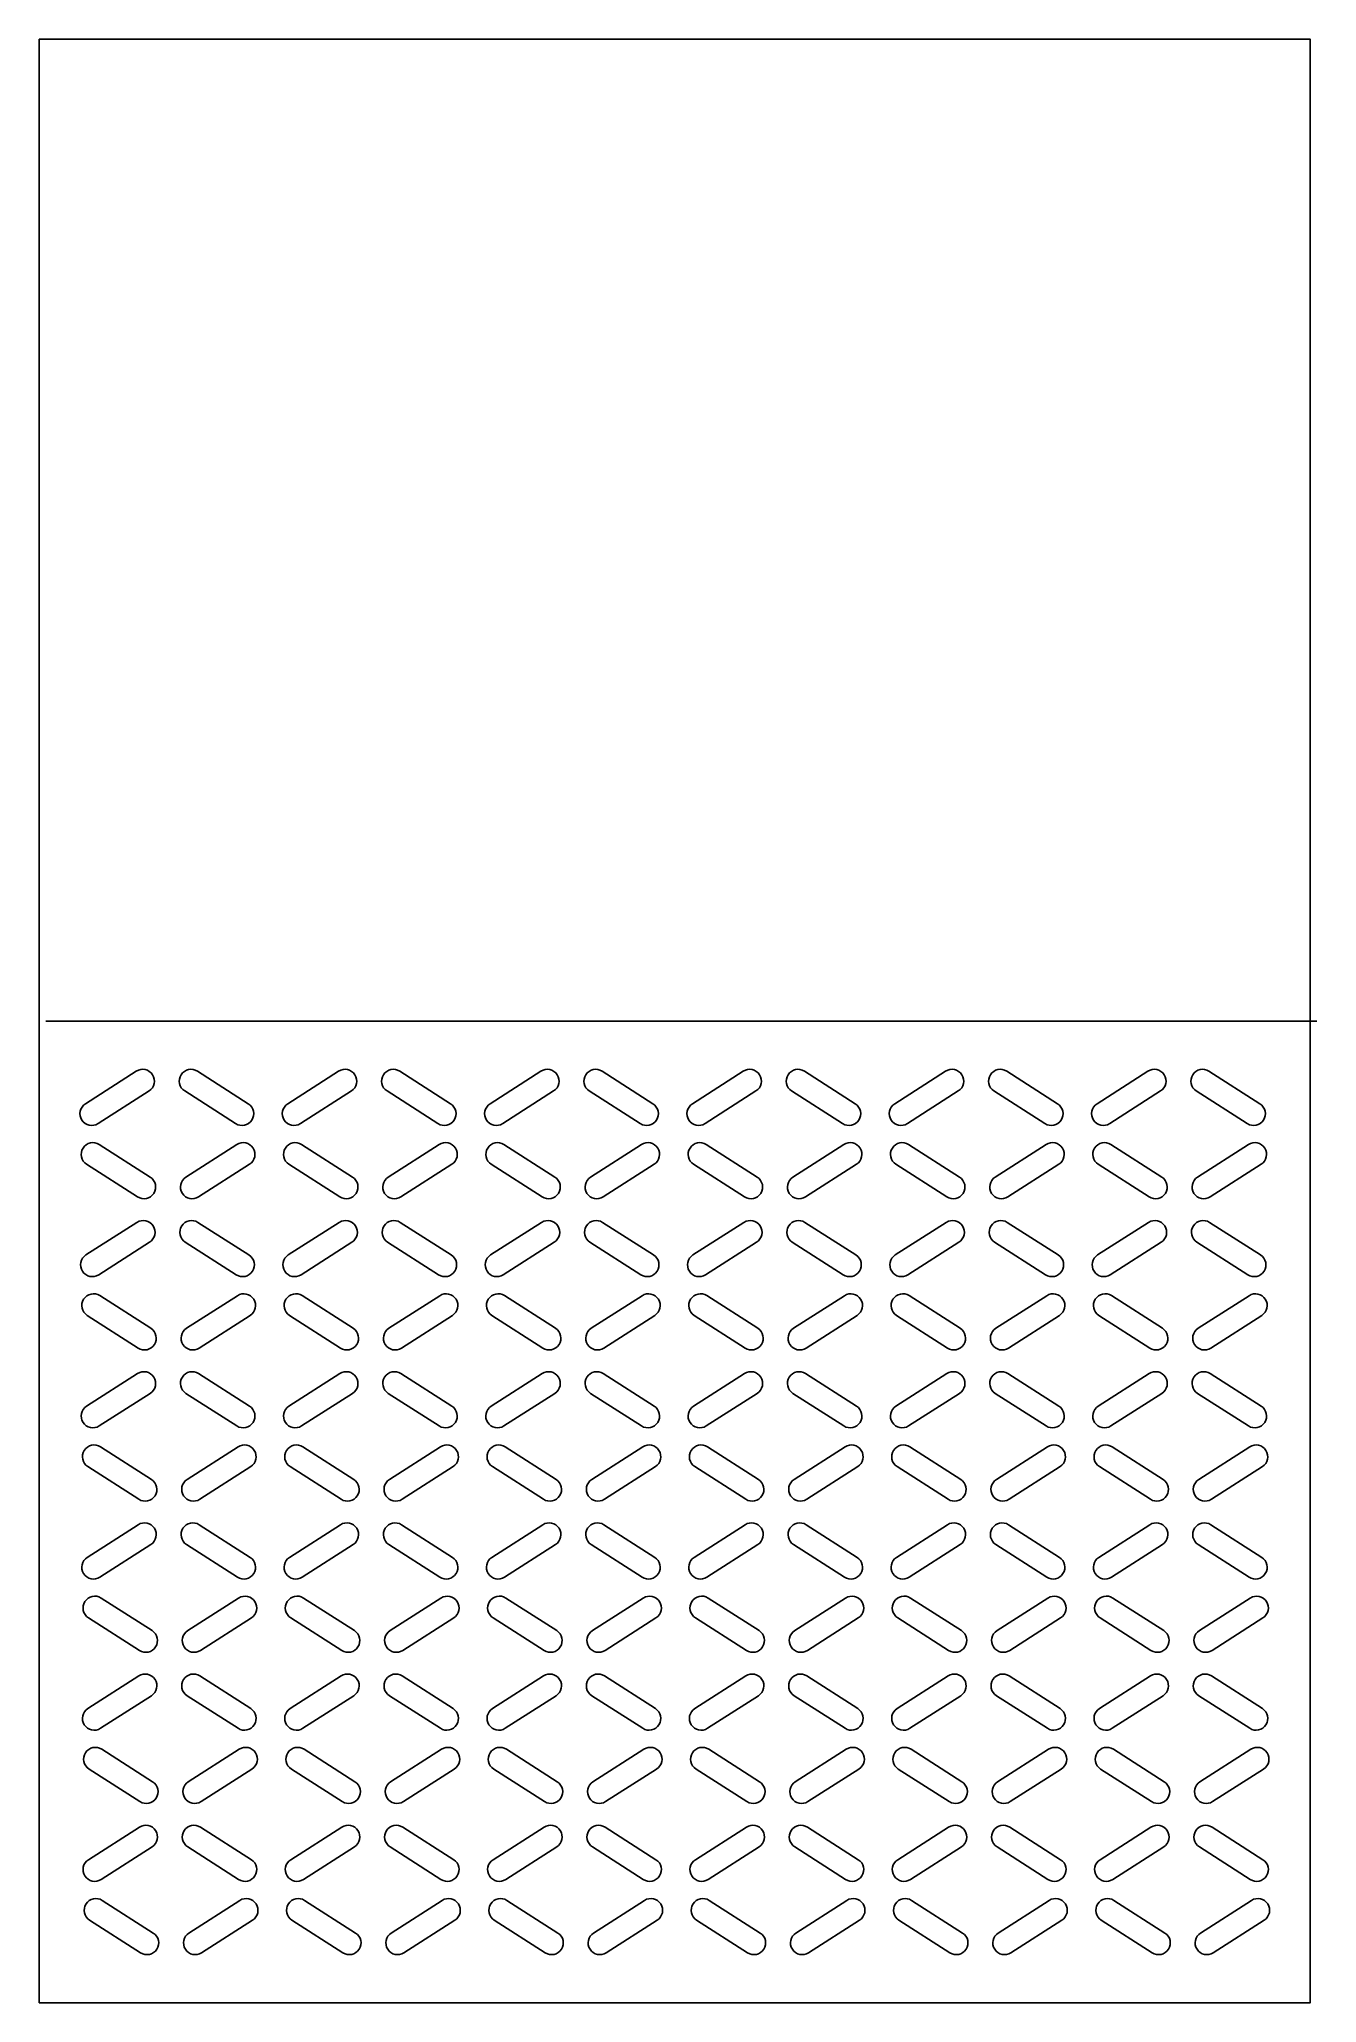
# Model space of a CAD drawing. Header units: centimetres. Extents: x -5.2 to 5.3, y -8.1 to 8.1.
import ezdxf
from ezdxf.lldxf.tags import DXFTag

# ---------------------------------------------------------------- set-up
doc = ezdxf.new("R2010")
doc.units = ezdxf.units.CM
doc.header["$MEASUREMENT"] = 0
doc.layers.add('Layer 1', color=7, linetype='Continuous')
tags = doc.linetypes.add('New Line1', pattern=[0.1, 0.1]).pattern_tags.tags
tags[4:5] = [DXFTag(74, 4), DXFTag(75, 0), DXFTag(340, '0'), DXFTag(46, 1.0), DXFTag(50, 0.0), DXFTag(44, 0.0), DXFTag(45, 0.0)]

msp = doc.modelspace()

# ---------------------------------------------------------------- linework, layer by layer
at = {"layer": 'Layer 1', "color": 240}
for points, knots in [([(-5.23875, 8.09625), (-5.23875, 8.09625), (-5.23875, -8.09625), (-5.23875, -8.09625), (-5.23875, -8.09625), (-5.23875, -8.09625), (5.23875, -8.09625), (5.23875, -8.09625), (5.23875, -8.09625), (5.23875, -8.09625), (5.23875, 8.09625), (5.23875, 8.09625), (5.23875, 8.09625), (5.23875, 8.09625), (-5.23875, 8.09625), (-5.23875, 8.09625)], [0, 0, 0, 0, 0.2, 0.2, 0.2, 0.2, 0.4, 0.4, 0.4, 0.4, 0.6, 0.6, 0.6, 0.6, 1, 1, 1, 1]), ([(-4.85873, -0.68292), (-4.85873, -0.68292), (-4.43881, -0.41389), (-4.43881, -0.41389), (-4.43881, -0.41389), (-4.3937, -0.385), (-4.33374, -0.39815), (-4.30485, -0.44323), (-4.30485, -0.44323), (-4.27596, -0.48834), (-4.28911, -0.5483), (-4.33417, -0.57716), (-4.33417, -0.57716), (-4.33417, -0.57716), (-4.75412, -0.84616), (-4.75412, -0.84616), (-4.75412, -0.84616), (-4.79921, -0.87508), (-4.85919, -0.86193), (-4.88805, -0.81687), (-4.88805, -0.81687), (-4.91696, -0.77176), (-4.90381, -0.71178), (-4.85873, -0.68292)], [0, 0, 0, 0, 0.14285714, 0.14285714, 0.14285714, 0.14285714, 0.28571429, 0.28571429, 0.28571429, 0.28571429, 0.42857143, 0.42857143, 0.42857143, 0.42857143, 0.57142857, 0.57142857, 0.57142857, 0.57142857, 0.71428571, 0.71428571, 0.71428571, 0.71428571, 1, 1, 1, 1]), ([(-4.0695, -0.44323), (-4.04058, -0.39814), (-3.98065, -0.385), (-3.93554, -0.41389), (-3.93554, -0.41389), (-3.93554, -0.41389), (-3.51565, -0.68292), (-3.51565, -0.68292), (-3.51565, -0.68292), (-3.47054, -0.71181), (-3.45742, -0.77177), (-3.48631, -0.81688), (-3.48631, -0.81688), (-3.5152, -0.86194), (-3.57516, -0.87509), (-3.62024, -0.84617), (-3.62024, -0.84617), (-3.62024, -0.84617), (-4.04019, -0.57717), (-4.04019, -0.57717), (-4.04019, -0.57717), (-4.08522, -0.5483), (-4.09837, -0.48834), (-4.0695, -0.44323)], [0, 0, 0, 0, 0.14285714, 0.14285714, 0.14285714, 0.14285714, 0.28571429, 0.28571429, 0.28571429, 0.28571429, 0.42857143, 0.42857143, 0.42857143, 0.42857143, 0.57142857, 0.57142857, 0.57142857, 0.57142857, 0.71428571, 0.71428571, 0.71428571, 0.71428571, 1, 1, 1, 1]), ([(-3.19087, -0.68292), (-3.19087, -0.68292), (-2.77095, -0.41389), (-2.77095, -0.41389), (-2.77095, -0.41389), (-2.72584, -0.385), (-2.66588, -0.39815), (-2.63702, -0.44323), (-2.63702, -0.44323), (-2.60813, -0.48834), (-2.62125, -0.5483), (-2.66634, -0.57716), (-2.66634, -0.57716), (-2.66634, -0.57716), (-3.08629, -0.84616), (-3.08629, -0.84616), (-3.08629, -0.84616), (-3.13138, -0.87508), (-3.19136, -0.86193), (-3.22022, -0.81687), (-3.22022, -0.81687), (-3.24911, -0.77176), (-3.23599, -0.71178), (-3.19087, -0.68292)], [0, 0, 0, 0, 0.14285714, 0.14285714, 0.14285714, 0.14285714, 0.28571429, 0.28571429, 0.28571429, 0.28571429, 0.42857143, 0.42857143, 0.42857143, 0.42857143, 0.57142857, 0.57142857, 0.57142857, 0.57142857, 0.71428571, 0.71428571, 0.71428571, 0.71428571, 1, 1, 1, 1]), ([(-2.40165, -0.44323), (-2.3727, -0.39814), (-2.31278, -0.385), (-2.26766, -0.41389), (-2.26766, -0.41389), (-2.26766, -0.41389), (-1.84779, -0.68292), (-1.84779, -0.68292), (-1.84779, -0.68292), (-1.80268, -0.71181), (-1.78956, -0.77177), (-1.81845, -0.81688), (-1.81845, -0.81688), (-1.84734, -0.86194), (-1.90727, -0.87509), (-1.95238, -0.84617), (-1.95238, -0.84617), (-1.95238, -0.84617), (-2.3723, -0.57717), (-2.3723, -0.57717), (-2.3723, -0.57717), (-2.41737, -0.5483), (-2.43054, -0.48834), (-2.40165, -0.44323)], [0, 0, 0, 0, 0.14285714, 0.14285714, 0.14285714, 0.14285714, 0.28571429, 0.28571429, 0.28571429, 0.28571429, 0.42857143, 0.42857143, 0.42857143, 0.42857143, 0.57142857, 0.57142857, 0.57142857, 0.57142857, 0.71428571, 0.71428571, 0.71428571, 0.71428571, 1, 1, 1, 1]), ([(-1.52299, -0.68292), (-1.52299, -0.68292), (-1.10307, -0.41389), (-1.10307, -0.41389), (-1.10307, -0.41389), (-1.05798, -0.385), (-0.998, -0.39815), (-0.96914, -0.44323), (-0.96914, -0.44323), (-0.94025, -0.48834), (-0.95337, -0.5483), (-0.99848, -0.57716), (-0.99848, -0.57716), (-0.99848, -0.57716), (-1.4184, -0.84616), (-1.4184, -0.84616), (-1.4184, -0.84616), (-1.46351, -0.87508), (-1.52347, -0.86193), (-1.55233, -0.81687), (-1.55233, -0.81687), (-1.58126, -0.77176), (-1.56813, -0.71178), (-1.52299, -0.68292)], [0, 0, 0, 0, 0.14285714, 0.14285714, 0.14285714, 0.14285714, 0.28571429, 0.28571429, 0.28571429, 0.28571429, 0.42857143, 0.42857143, 0.42857143, 0.42857143, 0.57142857, 0.57142857, 0.57142857, 0.57142857, 0.71428571, 0.71428571, 0.71428571, 0.71428571, 1, 1, 1, 1]), ([(-0.7338, -0.44323), (-0.70488, -0.39814), (-0.64495, -0.385), (-0.59984, -0.41389), (-0.59984, -0.41389), (-0.59984, -0.41389), (-0.17995, -0.68292), (-0.17995, -0.68292), (-0.17995, -0.68292), (-0.13484, -0.71181), (-0.12172, -0.77177), (-0.15061, -0.81688), (-0.15061, -0.81688), (-0.1795, -0.86194), (-0.23946, -0.87509), (-0.28454, -0.84617), (-0.28454, -0.84617), (-0.28454, -0.84617), (-0.70449, -0.57717), (-0.70449, -0.57717), (-0.70449, -0.57717), (-0.74954, -0.5483), (-0.76269, -0.48834), (-0.7338, -0.44323)], [0, 0, 0, 0, 0.14285714, 0.14285714, 0.14285714, 0.14285714, 0.28571429, 0.28571429, 0.28571429, 0.28571429, 0.42857143, 0.42857143, 0.42857143, 0.42857143, 0.57142857, 0.57142857, 0.57142857, 0.57142857, 0.71428571, 0.71428571, 0.71428571, 0.71428571, 1, 1, 1, 1]), ([(0.14483, -0.68292), (0.14483, -0.68292), (0.56475, -0.41389), (0.56475, -0.41389), (0.56475, -0.41389), (0.60984, -0.385), (0.66982, -0.39815), (0.69871, -0.44323), (0.69871, -0.44323), (0.7276, -0.48834), (0.71445, -0.5483), (0.66937, -0.57716), (0.66937, -0.57716), (0.66937, -0.57716), (0.24945, -0.84616), (0.24945, -0.84616), (0.24945, -0.84616), (0.20434, -0.87508), (0.14438, -0.86193), (0.11552, -0.81687), (0.11552, -0.81687), (0.08657, -0.77176), (0.09975, -0.71178), (0.14483, -0.68292)], [0, 0, 0, 0, 0.14285714, 0.14285714, 0.14285714, 0.14285714, 0.28571429, 0.28571429, 0.28571429, 0.28571429, 0.42857143, 0.42857143, 0.42857143, 0.42857143, 0.57142857, 0.57142857, 0.57142857, 0.57142857, 0.71428571, 0.71428571, 0.71428571, 0.71428571, 1, 1, 1, 1]), ([(0.93406, -0.44323), (0.96295, -0.39814), (1.02288, -0.385), (1.06799, -0.41389), (1.06799, -0.41389), (1.06799, -0.41389), (1.48791, -0.68292), (1.48791, -0.68292), (1.48791, -0.68292), (1.53302, -0.71181), (1.54614, -0.77177), (1.51725, -0.81688), (1.51725, -0.81688), (1.48836, -0.86194), (1.42838, -0.87509), (1.38332, -0.84617), (1.38332, -0.84617), (1.38332, -0.84617), (0.96335, -0.57717), (0.96335, -0.57717), (0.96335, -0.57717), (0.91829, -0.5483), (0.90517, -0.48834), (0.93406, -0.44323)], [0, 0, 0, 0, 0.14285714, 0.14285714, 0.14285714, 0.14285714, 0.28571429, 0.28571429, 0.28571429, 0.28571429, 0.42857143, 0.42857143, 0.42857143, 0.42857143, 0.57142857, 0.57142857, 0.57142857, 0.57142857, 0.71428571, 0.71428571, 0.71428571, 0.71428571, 1, 1, 1, 1]), ([(1.81266, -0.68292), (1.81266, -0.68292), (2.23258, -0.41389), (2.23258, -0.41389), (2.23258, -0.41389), (2.27769, -0.385), (2.33765, -0.39815), (2.36657, -0.44323), (2.36657, -0.44323), (2.39546, -0.48834), (2.38229, -0.5483), (2.33723, -0.57716), (2.33723, -0.57716), (2.33723, -0.57716), (1.91731, -0.84616), (1.91731, -0.84616), (1.91731, -0.84616), (1.8722, -0.87508), (1.81222, -0.86193), (1.78335, -0.81687), (1.78335, -0.81687), (1.75443, -0.77176), (1.76758, -0.71178), (1.81266, -0.68292)], [0, 0, 0, 0, 0.14285714, 0.14285714, 0.14285714, 0.14285714, 0.28571429, 0.28571429, 0.28571429, 0.28571429, 0.42857143, 0.42857143, 0.42857143, 0.42857143, 0.57142857, 0.57142857, 0.57142857, 0.57142857, 0.71428571, 0.71428571, 0.71428571, 0.71428571, 1, 1, 1, 1]), ([(2.60191, -0.44323), (2.6308, -0.39814), (2.69073, -0.385), (2.73584, -0.41389), (2.73584, -0.41389), (2.73584, -0.41389), (3.15576, -0.68292), (3.15576, -0.68292), (3.15576, -0.68292), (3.20087, -0.71181), (3.21399, -0.77177), (3.1851, -0.81688), (3.1851, -0.81688), (3.15621, -0.86194), (3.09623, -0.87509), (3.05117, -0.84617), (3.05117, -0.84617), (3.05117, -0.84617), (2.6312, -0.57717), (2.6312, -0.57717), (2.6312, -0.57717), (2.58614, -0.5483), (2.57302, -0.48834), (2.60191, -0.44323)], [0, 0, 0, 0, 0.14285714, 0.14285714, 0.14285714, 0.14285714, 0.28571429, 0.28571429, 0.28571429, 0.28571429, 0.42857143, 0.42857143, 0.42857143, 0.42857143, 0.57142857, 0.57142857, 0.57142857, 0.57142857, 0.71428571, 0.71428571, 0.71428571, 0.71428571, 1, 1, 1, 1]), ([(3.48051, -0.68292), (3.48051, -0.68292), (3.90043, -0.41389), (3.90043, -0.41389), (3.90043, -0.41389), (3.94554, -0.385), (4.0055, -0.39815), (4.03442, -0.44323), (4.03442, -0.44323), (4.06331, -0.48834), (4.05014, -0.5483), (4.00508, -0.57716), (4.00508, -0.57716), (4.00508, -0.57716), (3.58516, -0.84616), (3.58516, -0.84616), (3.58516, -0.84616), (3.54005, -0.87508), (3.48004, -0.86193), (3.45117, -0.81687), (3.45117, -0.81687), (3.42228, -0.77176), (3.4354, -0.71178), (3.48051, -0.68292)], [0, 0, 0, 0, 0.14285714, 0.14285714, 0.14285714, 0.14285714, 0.28571429, 0.28571429, 0.28571429, 0.28571429, 0.42857143, 0.42857143, 0.42857143, 0.42857143, 0.57142857, 0.57142857, 0.57142857, 0.57142857, 0.71428571, 0.71428571, 0.71428571, 0.71428571, 1, 1, 1, 1]), ([(4.26977, -0.44323), (4.29866, -0.39814), (4.35859, -0.385), (4.4037, -0.41389), (4.4037, -0.41389), (4.4037, -0.41389), (4.82362, -0.68292), (4.82362, -0.68292), (4.82362, -0.68292), (4.86873, -0.71181), (4.88185, -0.77177), (4.85296, -0.81688), (4.85296, -0.81688), (4.82407, -0.86194), (4.76409, -0.87509), (4.71903, -0.84617), (4.71903, -0.84617), (4.71903, -0.84617), (4.29906, -0.57717), (4.29906, -0.57717), (4.29906, -0.57717), (4.254, -0.5483), (4.24087, -0.48834), (4.26977, -0.44323)], [0, 0, 0, 0, 0.14285714, 0.14285714, 0.14285714, 0.14285714, 0.28571429, 0.28571429, 0.28571429, 0.28571429, 0.42857143, 0.42857143, 0.42857143, 0.42857143, 0.57142857, 0.57142857, 0.57142857, 0.57142857, 0.71428571, 0.71428571, 0.71428571, 0.71428571, 1, 1, 1, 1]), ([(-4.29485, -1.42132), (-4.32374, -1.46641), (-4.38367, -1.47955), (-4.42878, -1.45066), (-4.42878, -1.45066), (-4.42878, -1.45066), (-4.8487, -1.18166), (-4.8487, -1.18166), (-4.8487, -1.18166), (-4.89381, -1.15277), (-4.90693, -1.09279), (-4.87804, -1.0477), (-4.87804, -1.0477), (-4.84915, -1.00261), (-4.78917, -0.98949), (-4.74411, -1.01838), (-4.74411, -1.01838), (-4.74411, -1.01838), (-4.32414, -1.28738), (-4.32414, -1.28738), (-4.32414, -1.28738), (-4.27908, -1.31625), (-4.26596, -1.37623), (-4.29485, -1.42132)], [0, 0, 0, 0, 0.14285714, 0.14285714, 0.14285714, 0.14285714, 0.28571429, 0.28571429, 0.28571429, 0.28571429, 0.42857143, 0.42857143, 0.42857143, 0.42857143, 0.57142857, 0.57142857, 0.57142857, 0.57142857, 0.71428571, 0.71428571, 0.71428571, 0.71428571, 1, 1, 1, 1]), ([(-3.5056, -1.18166), (-3.5056, -1.18166), (-3.92552, -1.45066), (-3.92552, -1.45066), (-3.92552, -1.45066), (-3.97063, -1.47955), (-4.03059, -1.4664), (-4.05951, -1.42132), (-4.05951, -1.42132), (-4.0884, -1.37623), (-4.07523, -1.31625), (-4.03017, -1.28739), (-4.03017, -1.28739), (-4.03017, -1.28739), (-3.61025, -1.01839), (-3.61025, -1.01839), (-3.61025, -1.01839), (-3.56514, -0.9895), (-3.50513, -1.00262), (-3.47626, -1.04771), (-3.47626, -1.04771), (-3.44739, -1.0928), (-3.46049, -1.15276), (-3.5056, -1.18166)], [0, 0, 0, 0, 0.14285714, 0.14285714, 0.14285714, 0.14285714, 0.28571429, 0.28571429, 0.28571429, 0.28571429, 0.42857143, 0.42857143, 0.42857143, 0.42857143, 0.57142857, 0.57142857, 0.57142857, 0.57142857, 0.71428571, 0.71428571, 0.71428571, 0.71428571, 1, 1, 1, 1]), ([(-2.62699, -1.42132), (-2.65588, -1.46641), (-2.71581, -1.47955), (-2.76092, -1.45066), (-2.76092, -1.45066), (-2.76092, -1.45066), (-3.18084, -1.18166), (-3.18084, -1.18166), (-3.18084, -1.18166), (-3.22595, -1.15277), (-3.23907, -1.09279), (-3.21018, -1.0477), (-3.21018, -1.0477), (-3.18129, -1.00261), (-3.12131, -0.98949), (-3.07625, -1.01838), (-3.07625, -1.01838), (-3.07625, -1.01838), (-2.65628, -1.28738), (-2.65628, -1.28738), (-2.65628, -1.28738), (-2.61123, -1.31625), (-2.5981, -1.37623), (-2.62699, -1.42132)], [0, 0, 0, 0, 0.14285714, 0.14285714, 0.14285714, 0.14285714, 0.28571429, 0.28571429, 0.28571429, 0.28571429, 0.42857143, 0.42857143, 0.42857143, 0.42857143, 0.57142857, 0.57142857, 0.57142857, 0.57142857, 0.71428571, 0.71428571, 0.71428571, 0.71428571, 1, 1, 1, 1]), ([(-1.83774, -1.18166), (-1.83774, -1.18166), (-2.25766, -1.45066), (-2.25766, -1.45066), (-2.25766, -1.45066), (-2.30277, -1.47955), (-2.36273, -1.4664), (-2.39165, -1.42132), (-2.39165, -1.42132), (-2.42054, -1.37623), (-2.40737, -1.31625), (-2.36231, -1.28739), (-2.36231, -1.28739), (-2.36231, -1.28739), (-1.94239, -1.01839), (-1.94239, -1.01839), (-1.94239, -1.01839), (-1.89728, -0.9895), (-1.8373, -1.00262), (-1.80843, -1.04771), (-1.80843, -1.04771), (-1.77951, -1.09278), (-1.79266, -1.15276), (-1.83774, -1.18166)], [0, 0, 0, 0, 0.14285714, 0.14285714, 0.14285714, 0.14285714, 0.28571429, 0.28571429, 0.28571429, 0.28571429, 0.42857143, 0.42857143, 0.42857143, 0.42857143, 0.57142857, 0.57142857, 0.57142857, 0.57142857, 0.71428571, 0.71428571, 0.71428571, 0.71428571, 1, 1, 1, 1]), ([(-0.95914, -1.42132), (-0.98803, -1.46641), (-1.04796, -1.47955), (-1.09307, -1.45066), (-1.09307, -1.45066), (-1.09307, -1.45066), (-1.51299, -1.18166), (-1.51299, -1.18166), (-1.51299, -1.18166), (-1.5581, -1.15277), (-1.57122, -1.09279), (-1.54233, -1.0477), (-1.54233, -1.0477), (-1.51344, -1.00261), (-1.45346, -0.98949), (-1.4084, -1.01838), (-1.4084, -1.01838), (-1.4084, -1.01838), (-0.98843, -1.28738), (-0.98843, -1.28738), (-0.98843, -1.28738), (-0.94337, -1.31625), (-0.93025, -1.37623), (-0.95914, -1.42132)], [0, 0, 0, 0, 0.14285714, 0.14285714, 0.14285714, 0.14285714, 0.28571429, 0.28571429, 0.28571429, 0.28571429, 0.42857143, 0.42857143, 0.42857143, 0.42857143, 0.57142857, 0.57142857, 0.57142857, 0.57142857, 0.71428571, 0.71428571, 0.71428571, 0.71428571, 1, 1, 1, 1]), ([(-0.16992, -1.18166), (-0.16992, -1.18166), (-0.58984, -1.45066), (-0.58984, -1.45066), (-0.58984, -1.45066), (-0.63493, -1.47955), (-0.69491, -1.4664), (-0.7238, -1.42132), (-0.7238, -1.42132), (-0.75269, -1.37623), (-0.73954, -1.31625), (-0.69446, -1.28739), (-0.69446, -1.28739), (-0.69446, -1.28739), (-0.27454, -1.01839), (-0.27454, -1.01839), (-0.27454, -1.01839), (-0.22943, -0.9895), (-0.16947, -1.00262), (-0.14061, -1.04771), (-0.14061, -1.04771), (-0.11168, -1.09278), (-0.12483, -1.15276), (-0.16992, -1.18166)], [0, 0, 0, 0, 0.14285714, 0.14285714, 0.14285714, 0.14285714, 0.28571429, 0.28571429, 0.28571429, 0.28571429, 0.42857143, 0.42857143, 0.42857143, 0.42857143, 0.57142857, 0.57142857, 0.57142857, 0.57142857, 0.71428571, 0.71428571, 0.71428571, 0.71428571, 1, 1, 1, 1]), ([(0.70871, -1.42132), (0.67979, -1.46641), (0.61986, -1.47955), (0.57475, -1.45066), (0.57475, -1.45066), (0.57475, -1.45066), (0.15486, -1.18166), (0.15486, -1.18166), (0.15486, -1.18166), (0.10975, -1.15277), (0.09663, -1.09279), (0.12552, -1.0477), (0.12552, -1.0477), (0.15441, -1.00261), (0.21437, -0.98949), (0.25945, -1.01838), (0.25945, -1.01838), (0.25945, -1.01838), (0.6794, -1.28738), (0.6794, -1.28738), (0.6794, -1.28738), (0.72446, -1.31625), (0.73761, -1.37623), (0.70871, -1.42132)], [0, 0, 0, 0, 0.14285714, 0.14285714, 0.14285714, 0.14285714, 0.28571429, 0.28571429, 0.28571429, 0.28571429, 0.42857143, 0.42857143, 0.42857143, 0.42857143, 0.57142857, 0.57142857, 0.57142857, 0.57142857, 0.71428571, 0.71428571, 0.71428571, 0.71428571, 1, 1, 1, 1]), ([(1.49794, -1.18166), (1.49794, -1.18166), (1.07802, -1.45066), (1.07802, -1.45066), (1.07802, -1.45066), (1.03291, -1.47955), (0.97295, -1.4664), (0.94406, -1.42132), (0.94406, -1.42132), (0.91517, -1.37623), (0.92832, -1.31625), (0.9734, -1.28739), (0.9734, -1.28739), (0.9734, -1.28739), (1.39332, -1.01839), (1.39332, -1.01839), (1.39332, -1.01839), (1.43843, -0.9895), (1.49839, -1.00262), (1.52725, -1.04771), (1.52725, -1.04771), (1.55617, -1.09278), (1.54302, -1.15276), (1.49794, -1.18166)], [0, 0, 0, 0, 0.14285714, 0.14285714, 0.14285714, 0.14285714, 0.28571429, 0.28571429, 0.28571429, 0.28571429, 0.42857143, 0.42857143, 0.42857143, 0.42857143, 0.57142857, 0.57142857, 0.57142857, 0.57142857, 0.71428571, 0.71428571, 0.71428571, 0.71428571, 1, 1, 1, 1]), ([(2.37657, -1.42132), (2.34765, -1.46641), (2.28772, -1.47955), (2.24261, -1.45066), (2.24261, -1.45066), (2.24261, -1.45066), (1.82272, -1.18166), (1.82272, -1.18166), (1.82272, -1.18166), (1.77761, -1.15277), (1.76449, -1.09279), (1.79338, -1.0477), (1.79338, -1.0477), (1.82227, -1.00261), (1.88223, -0.98949), (1.92731, -1.01838), (1.92731, -1.01838), (1.92731, -1.01838), (2.34726, -1.28738), (2.34726, -1.28738), (2.34726, -1.28738), (2.39231, -1.31625), (2.40546, -1.37623), (2.37657, -1.42132)], [0, 0, 0, 0, 0.14285714, 0.14285714, 0.14285714, 0.14285714, 0.28571429, 0.28571429, 0.28571429, 0.28571429, 0.42857143, 0.42857143, 0.42857143, 0.42857143, 0.57142857, 0.57142857, 0.57142857, 0.57142857, 0.71428571, 0.71428571, 0.71428571, 0.71428571, 1, 1, 1, 1]), ([(3.16577, -1.18166), (3.16577, -1.18166), (2.74585, -1.45066), (2.74585, -1.45066), (2.74585, -1.45066), (2.70076, -1.47955), (2.64078, -1.4664), (2.61192, -1.42132), (2.61192, -1.42132), (2.58306, -1.37624), (2.59615, -1.31625), (2.64124, -1.28739), (2.64124, -1.28739), (2.64124, -1.28739), (3.06119, -1.01839), (3.06119, -1.01839), (3.06119, -1.01839), (3.10628, -0.9895), (3.16626, -1.00262), (3.19512, -1.04771), (3.19512, -1.04771), (3.22398, -1.0928), (3.21088, -1.15276), (3.16577, -1.18166)], [0, 0, 0, 0, 0.14285714, 0.14285714, 0.14285714, 0.14285714, 0.28571429, 0.28571429, 0.28571429, 0.28571429, 0.42857143, 0.42857143, 0.42857143, 0.42857143, 0.57142857, 0.57142857, 0.57142857, 0.57142857, 0.71428571, 0.71428571, 0.71428571, 0.71428571, 1, 1, 1, 1]), ([(4.04439, -1.42132), (4.01547, -1.46641), (3.95554, -1.47955), (3.91043, -1.45066), (3.91043, -1.45066), (3.91043, -1.45066), (3.49054, -1.18166), (3.49054, -1.18166), (3.49054, -1.18166), (3.44543, -1.15277), (3.43231, -1.09279), (3.4612, -1.0477), (3.4612, -1.0477), (3.49009, -1.00261), (3.55005, -0.98949), (3.59513, -1.01838), (3.59513, -1.01838), (3.59513, -1.01838), (4.01508, -1.28738), (4.01508, -1.28738), (4.01508, -1.28738), (4.06014, -1.31625), (4.07329, -1.37623), (4.04439, -1.42132)], [0, 0, 0, 0, 0.14285714, 0.14285714, 0.14285714, 0.14285714, 0.28571429, 0.28571429, 0.28571429, 0.28571429, 0.42857143, 0.42857143, 0.42857143, 0.42857143, 0.57142857, 0.57142857, 0.57142857, 0.57142857, 0.71428571, 0.71428571, 0.71428571, 0.71428571, 1, 1, 1, 1]), ([(4.83362, -1.18166), (4.83362, -1.18166), (4.4137, -1.45066), (4.4137, -1.45066), (4.4137, -1.45066), (4.36859, -1.47955), (4.30863, -1.4664), (4.27974, -1.42132), (4.27974, -1.42132), (4.25085, -1.37623), (4.264, -1.31625), (4.30908, -1.28739), (4.30908, -1.28739), (4.30908, -1.28739), (4.729, -1.01839), (4.729, -1.01839), (4.729, -1.01839), (4.77411, -0.9895), (4.83407, -1.00262), (4.86293, -1.04771), (4.86293, -1.04771), (4.89188, -1.09278), (4.87873, -1.15276), (4.83362, -1.18166)], [0, 0, 0, 0, 0.14285714, 0.14285714, 0.14285714, 0.14285714, 0.28571429, 0.28571429, 0.28571429, 0.28571429, 0.42857143, 0.42857143, 0.42857143, 0.42857143, 0.57142857, 0.57142857, 0.57142857, 0.57142857, 0.71428571, 0.71428571, 0.71428571, 0.71428571, 1, 1, 1, 1]), ([(-4.8537, -1.92969), (-4.8537, -1.92969), (-4.43378, -1.66066), (-4.43378, -1.66066), (-4.43378, -1.66066), (-4.38867, -1.63177), (-4.32871, -1.64492), (-4.29985, -1.69), (-4.29985, -1.69), (-4.27096, -1.73511), (-4.28408, -1.79507), (-4.32917, -1.82393), (-4.32917, -1.82393), (-4.32917, -1.82393), (-4.74912, -2.09296), (-4.74912, -2.09296), (-4.74912, -2.09296), (-4.79421, -2.12185), (-4.85419, -2.10873), (-4.88305, -2.06362), (-4.88305, -2.06362), (-4.91194, -2.01853), (-4.89881, -1.95855), (-4.8537, -1.92969)], [0, 0, 0, 0, 0.14285714, 0.14285714, 0.14285714, 0.14285714, 0.28571429, 0.28571429, 0.28571429, 0.28571429, 0.42857143, 0.42857143, 0.42857143, 0.42857143, 0.57142857, 0.57142857, 0.57142857, 0.57142857, 0.71428571, 0.71428571, 0.71428571, 0.71428571, 1, 1, 1, 1]), ([(-4.0645, -1.69), (-4.03555, -1.64491), (-3.97563, -1.63177), (-3.93051, -1.66066), (-3.93051, -1.66066), (-3.93051, -1.66066), (-3.51064, -1.92969), (-3.51064, -1.92969), (-3.51064, -1.92969), (-3.46553, -1.95858), (-3.45241, -2.01854), (-3.4813, -2.06362), (-3.4813, -2.06362), (-3.51019, -2.10873), (-3.57012, -2.12185), (-3.61523, -2.09296), (-3.61523, -2.09296), (-3.61523, -2.09296), (-4.03516, -1.82396), (-4.03516, -1.82396), (-4.03516, -1.82396), (-4.08022, -1.79507), (-4.0934, -1.73511), (-4.0645, -1.69)], [0, 0, 0, 0, 0.14285714, 0.14285714, 0.14285714, 0.14285714, 0.28571429, 0.28571429, 0.28571429, 0.28571429, 0.42857143, 0.42857143, 0.42857143, 0.42857143, 0.57142857, 0.57142857, 0.57142857, 0.57142857, 0.71428571, 0.71428571, 0.71428571, 0.71428571, 1, 1, 1, 1]), ([(-3.18585, -1.92969), (-3.18585, -1.92969), (-2.76593, -1.66066), (-2.76593, -1.66066), (-2.76593, -1.66066), (-2.72084, -1.63177), (-2.66086, -1.64492), (-2.632, -1.69), (-2.632, -1.69), (-2.60311, -1.73511), (-2.61623, -1.79507), (-2.66134, -1.82393), (-2.66134, -1.82393), (-2.66134, -1.82393), (-3.08126, -2.09296), (-3.08126, -2.09296), (-3.08126, -2.09296), (-3.12637, -2.12185), (-3.18633, -2.10873), (-3.21519, -2.06362), (-3.21519, -2.06362), (-3.24408, -2.01853), (-3.23096, -1.95855), (-3.18585, -1.92969)], [0, 0, 0, 0, 0.14285714, 0.14285714, 0.14285714, 0.14285714, 0.28571429, 0.28571429, 0.28571429, 0.28571429, 0.42857143, 0.42857143, 0.42857143, 0.42857143, 0.57142857, 0.57142857, 0.57142857, 0.57142857, 0.71428571, 0.71428571, 0.71428571, 0.71428571, 1, 1, 1, 1]), ([(-2.39665, -1.69), (-2.36773, -1.64491), (-2.3078, -1.63177), (-2.26269, -1.66066), (-2.26269, -1.66066), (-2.26269, -1.66066), (-1.8428, -1.92969), (-1.8428, -1.92969), (-1.8428, -1.92969), (-1.79769, -1.95858), (-1.78457, -2.01854), (-1.81346, -2.06362), (-1.81346, -2.06362), (-1.84235, -2.10873), (-1.90231, -2.12185), (-1.94739, -2.09296), (-1.94739, -2.09296), (-1.94739, -2.09296), (-2.36734, -1.82393), (-2.36734, -1.82393), (-2.36734, -1.82393), (-2.41239, -1.79507), (-2.42554, -1.73511), (-2.39665, -1.69)], [0, 0, 0, 0, 0.14285714, 0.14285714, 0.14285714, 0.14285714, 0.28571429, 0.28571429, 0.28571429, 0.28571429, 0.42857143, 0.42857143, 0.42857143, 0.42857143, 0.57142857, 0.57142857, 0.57142857, 0.57142857, 0.71428571, 0.71428571, 0.71428571, 0.71428571, 1, 1, 1, 1]), ([(-1.51802, -1.92969), (-1.51802, -1.92969), (-1.0981, -1.66066), (-1.0981, -1.66066), (-1.0981, -1.66066), (-1.05301, -1.63177), (-0.99303, -1.64492), (-0.96414, -1.69), (-0.96414, -1.69), (-0.93525, -1.73511), (-0.9484, -1.79507), (-0.99348, -1.82393), (-0.99348, -1.82393), (-0.99348, -1.82393), (-1.4134, -2.09296), (-1.4134, -2.09296), (-1.4134, -2.09296), (-1.45851, -2.12185), (-1.51847, -2.10873), (-1.54733, -2.06362), (-1.54733, -2.06362), (-1.57626, -2.01853), (-1.56311, -1.95855), (-1.51802, -1.92969)], [0, 0, 0, 0, 0.14285714, 0.14285714, 0.14285714, 0.14285714, 0.28571429, 0.28571429, 0.28571429, 0.28571429, 0.42857143, 0.42857143, 0.42857143, 0.42857143, 0.57142857, 0.57142857, 0.57142857, 0.57142857, 0.71428571, 0.71428571, 0.71428571, 0.71428571, 1, 1, 1, 1]), ([(-0.72879, -1.69), (-0.6999, -1.64491), (-0.63997, -1.63177), (-0.59486, -1.66066), (-0.59486, -1.66066), (-0.59486, -1.66066), (-0.17494, -1.92969), (-0.17494, -1.92969), (-0.17494, -1.92969), (-0.12983, -1.95858), (-0.11671, -2.01854), (-0.1456, -2.06362), (-0.1456, -2.06362), (-0.17449, -2.10873), (-0.23447, -2.12185), (-0.27953, -2.09296), (-0.27953, -2.09296), (-0.27953, -2.09296), (-0.6995, -1.82393), (-0.6995, -1.82393), (-0.6995, -1.82393), (-0.74456, -1.79507), (-0.75769, -1.73511), (-0.72879, -1.69)], [0, 0, 0, 0, 0.14285714, 0.14285714, 0.14285714, 0.14285714, 0.28571429, 0.28571429, 0.28571429, 0.28571429, 0.42857143, 0.42857143, 0.42857143, 0.42857143, 0.57142857, 0.57142857, 0.57142857, 0.57142857, 0.71428571, 0.71428571, 0.71428571, 0.71428571, 1, 1, 1, 1]), ([(0.14981, -1.92969), (0.14981, -1.92969), (0.56973, -1.66066), (0.56973, -1.66066), (0.56973, -1.66066), (0.61484, -1.63177), (0.6748, -1.64492), (0.70372, -1.69), (0.70372, -1.69), (0.73261, -1.73511), (0.71944, -1.79507), (0.67438, -1.82393), (0.67438, -1.82393), (0.67438, -1.82393), (0.25446, -2.09296), (0.25446, -2.09296), (0.25446, -2.09296), (0.20935, -2.12185), (0.14939, -2.10873), (0.12053, -2.06362), (0.12053, -2.06362), (0.09157, -2.01853), (0.10475, -1.95855), (0.14981, -1.92969)], [0, 0, 0, 0, 0.14285714, 0.14285714, 0.14285714, 0.14285714, 0.28571429, 0.28571429, 0.28571429, 0.28571429, 0.42857143, 0.42857143, 0.42857143, 0.42857143, 0.57142857, 0.57142857, 0.57142857, 0.57142857, 0.71428571, 0.71428571, 0.71428571, 0.71428571, 1, 1, 1, 1]), ([(0.93906, -1.69), (0.96795, -1.64491), (1.02788, -1.63177), (1.07299, -1.66066), (1.07299, -1.66066), (1.07299, -1.66066), (1.49291, -1.92969), (1.49291, -1.92969), (1.49291, -1.92969), (1.53802, -1.95858), (1.55114, -2.01854), (1.52225, -2.06362), (1.52225, -2.06362), (1.49336, -2.10873), (1.43338, -2.12185), (1.38832, -2.09296), (1.38832, -2.09296), (1.38832, -2.09296), (0.96838, -1.82396), (0.96838, -1.82396), (0.96838, -1.82396), (0.92329, -1.79507), (0.91017, -1.73511), (0.93906, -1.69)], [0, 0, 0, 0, 0.14285714, 0.14285714, 0.14285714, 0.14285714, 0.28571429, 0.28571429, 0.28571429, 0.28571429, 0.42857143, 0.42857143, 0.42857143, 0.42857143, 0.57142857, 0.57142857, 0.57142857, 0.57142857, 0.71428571, 0.71428571, 0.71428571, 0.71428571, 1, 1, 1, 1]), ([(1.81766, -1.92969), (1.81766, -1.92969), (2.23758, -1.66066), (2.23758, -1.66066), (2.23758, -1.66066), (2.28269, -1.63177), (2.34265, -1.64492), (2.37157, -1.69), (2.37157, -1.69), (2.40046, -1.73511), (2.38729, -1.79507), (2.34223, -1.82393), (2.34223, -1.82393), (2.34223, -1.82393), (1.92231, -2.09296), (1.92231, -2.09296), (1.92231, -2.09296), (1.8772, -2.12185), (1.81719, -2.10873), (1.78832, -2.06362), (1.78832, -2.06362), (1.75943, -2.01853), (1.77255, -1.95855), (1.81766, -1.92969)], [0, 0, 0, 0, 0.14285714, 0.14285714, 0.14285714, 0.14285714, 0.28571429, 0.28571429, 0.28571429, 0.28571429, 0.42857143, 0.42857143, 0.42857143, 0.42857143, 0.57142857, 0.57142857, 0.57142857, 0.57142857, 0.71428571, 0.71428571, 0.71428571, 0.71428571, 1, 1, 1, 1]), ([(2.60691, -1.69), (2.6358, -1.64491), (2.69573, -1.63177), (2.74084, -1.66066), (2.74084, -1.66066), (2.74084, -1.66066), (3.16076, -1.92969), (3.16076, -1.92969), (3.16076, -1.92969), (3.20587, -1.95858), (3.21899, -2.01854), (3.1901, -2.06362), (3.1901, -2.06362), (3.16121, -2.10873), (3.10123, -2.12185), (3.05617, -2.09296), (3.05617, -2.09296), (3.05617, -2.09296), (2.6362, -1.82393), (2.6362, -1.82393), (2.6362, -1.82393), (2.59117, -1.79507), (2.57805, -1.73511), (2.60691, -1.69)], [0, 0, 0, 0, 0.14285714, 0.14285714, 0.14285714, 0.14285714, 0.28571429, 0.28571429, 0.28571429, 0.28571429, 0.42857143, 0.42857143, 0.42857143, 0.42857143, 0.57142857, 0.57142857, 0.57142857, 0.57142857, 0.71428571, 0.71428571, 0.71428571, 0.71428571, 1, 1, 1, 1]), ([(3.48552, -1.92969), (3.48552, -1.92969), (3.90544, -1.66066), (3.90544, -1.66066), (3.90544, -1.66066), (3.95055, -1.63177), (4.01051, -1.64492), (4.03943, -1.69), (4.03943, -1.69), (4.06832, -1.73511), (4.05515, -1.79507), (4.01009, -1.82393), (4.01009, -1.82393), (4.01009, -1.82393), (3.59017, -2.09296), (3.59017, -2.09296), (3.59017, -2.09296), (3.54506, -2.12185), (3.48505, -2.10873), (3.45618, -2.06362), (3.45618, -2.06362), (3.42728, -2.01853), (3.4404, -1.95855), (3.48552, -1.92969)], [0, 0, 0, 0, 0.14285714, 0.14285714, 0.14285714, 0.14285714, 0.28571429, 0.28571429, 0.28571429, 0.28571429, 0.42857143, 0.42857143, 0.42857143, 0.42857143, 0.57142857, 0.57142857, 0.57142857, 0.57142857, 0.71428571, 0.71428571, 0.71428571, 0.71428571, 1, 1, 1, 1]), ([(4.27477, -1.69), (4.30366, -1.64491), (4.36359, -1.63177), (4.4087, -1.66066), (4.4087, -1.66066), (4.4087, -1.66066), (4.82862, -1.92969), (4.82862, -1.92969), (4.82862, -1.92969), (4.87373, -1.95858), (4.88685, -2.01854), (4.85796, -2.06362), (4.85796, -2.06362), (4.82907, -2.10873), (4.76909, -2.12185), (4.72403, -2.09296), (4.72403, -2.09296), (4.72403, -2.09296), (4.30406, -1.82393), (4.30406, -1.82393), (4.30406, -1.82393), (4.25902, -1.79507), (4.2459, -1.73511), (4.27477, -1.69)], [0, 0, 0, 0, 0.14285714, 0.14285714, 0.14285714, 0.14285714, 0.28571429, 0.28571429, 0.28571429, 0.28571429, 0.42857143, 0.42857143, 0.42857143, 0.42857143, 0.57142857, 0.57142857, 0.57142857, 0.57142857, 0.71428571, 0.71428571, 0.71428571, 0.71428571, 1, 1, 1, 1]), ([(-4.28987, -2.66808), (-4.31876, -2.71319), (-4.37869, -2.72631), (-4.4238, -2.69742), (-4.4238, -2.69742), (-4.4238, -2.69742), (-4.84373, -2.4284), (-4.84373, -2.4284), (-4.84373, -2.4284), (-4.88884, -2.39951), (-4.90196, -2.33958), (-4.87307, -2.29447), (-4.87307, -2.29447), (-4.84418, -2.24938), (-4.7842, -2.23624), (-4.73914, -2.26515), (-4.73914, -2.26515), (-4.73914, -2.26515), (-4.31917, -2.53415), (-4.31917, -2.53415), (-4.31917, -2.53415), (-4.27411, -2.56302), (-4.26098, -2.623), (-4.28987, -2.66808)], [0, 0, 0, 0, 0.14285714, 0.14285714, 0.14285714, 0.14285714, 0.28571429, 0.28571429, 0.28571429, 0.28571429, 0.42857143, 0.42857143, 0.42857143, 0.42857143, 0.57142857, 0.57142857, 0.57142857, 0.57142857, 0.71428571, 0.71428571, 0.71428571, 0.71428571, 1, 1, 1, 1]), ([(-3.50062, -2.4284), (-3.50062, -2.4284), (-3.92054, -2.69743), (-3.92054, -2.69743), (-3.92054, -2.69743), (-3.96565, -2.72632), (-4.02561, -2.7132), (-4.05453, -2.66809), (-4.05453, -2.66809), (-4.08342, -2.623), (-4.07025, -2.56302), (-4.02519, -2.53416), (-4.02519, -2.53416), (-4.02519, -2.53416), (-3.60527, -2.26516), (-3.60527, -2.26516), (-3.60527, -2.26516), (-3.56016, -2.23624), (-3.50015, -2.24939), (-3.47128, -2.29448), (-3.47128, -2.29448), (-3.44236, -2.33958), (-3.45551, -2.39951), (-3.50062, -2.4284)], [0, 0, 0, 0, 0.14285714, 0.14285714, 0.14285714, 0.14285714, 0.28571429, 0.28571429, 0.28571429, 0.28571429, 0.42857143, 0.42857143, 0.42857143, 0.42857143, 0.57142857, 0.57142857, 0.57142857, 0.57142857, 0.71428571, 0.71428571, 0.71428571, 0.71428571, 1, 1, 1, 1]), ([(-2.62202, -2.66808), (-2.65091, -2.71319), (-2.71084, -2.72631), (-2.75595, -2.69742), (-2.75595, -2.69742), (-2.75595, -2.69742), (-3.17587, -2.42839), (-3.17587, -2.42839), (-3.17587, -2.42839), (-3.22098, -2.3995), (-3.2341, -2.33957), (-3.20521, -2.29446), (-3.20521, -2.29446), (-3.17632, -2.24937), (-3.11634, -2.23623), (-3.07128, -2.26514), (-3.07128, -2.26514), (-3.07128, -2.26514), (-2.65131, -2.53414), (-2.65131, -2.53414), (-2.65131, -2.53414), (-2.60625, -2.56302), (-2.59313, -2.623), (-2.62202, -2.66808)], [0, 0, 0, 0, 0.14285714, 0.14285714, 0.14285714, 0.14285714, 0.28571429, 0.28571429, 0.28571429, 0.28571429, 0.42857143, 0.42857143, 0.42857143, 0.42857143, 0.57142857, 0.57142857, 0.57142857, 0.57142857, 0.71428571, 0.71428571, 0.71428571, 0.71428571, 1, 1, 1, 1]), ([(-1.83277, -2.4284), (-1.83277, -2.4284), (-2.25269, -2.69743), (-2.25269, -2.69743), (-2.25269, -2.69743), (-2.2978, -2.72632), (-2.35776, -2.7132), (-2.38668, -2.66809), (-2.38668, -2.66809), (-2.41557, -2.623), (-2.4024, -2.56302), (-2.35734, -2.53416), (-2.35734, -2.53416), (-2.35734, -2.53416), (-1.93742, -2.26516), (-1.93742, -2.26516), (-1.93742, -2.26516), (-1.89231, -2.23624), (-1.8323, -2.24939), (-1.80343, -2.29448), (-1.80343, -2.29448), (-1.77451, -2.33958), (-1.78763, -2.39951), (-1.83277, -2.4284)], [0, 0, 0, 0, 0.14285714, 0.14285714, 0.14285714, 0.14285714, 0.28571429, 0.28571429, 0.28571429, 0.28571429, 0.42857143, 0.42857143, 0.42857143, 0.42857143, 0.57142857, 0.57142857, 0.57142857, 0.57142857, 0.71428571, 0.71428571, 0.71428571, 0.71428571, 1, 1, 1, 1]), ([(-0.95414, -2.66808), (-0.98303, -2.71319), (-1.04296, -2.72631), (-1.08807, -2.69742), (-1.08807, -2.69742), (-1.08807, -2.69742), (-1.50799, -2.42839), (-1.50799, -2.42839), (-1.50799, -2.42839), (-1.5531, -2.3995), (-1.56622, -2.33957), (-1.53733, -2.29446), (-1.53733, -2.29446), (-1.50844, -2.24937), (-1.44846, -2.23623), (-1.4034, -2.26514), (-1.4034, -2.26514), (-1.4034, -2.26514), (-0.98343, -2.53414), (-0.98343, -2.53414), (-0.98343, -2.53414), (-0.9384, -2.56302), (-0.92527, -2.623), (-0.95414, -2.66808)], [0, 0, 0, 0, 0.14285714, 0.14285714, 0.14285714, 0.14285714, 0.28571429, 0.28571429, 0.28571429, 0.28571429, 0.42857143, 0.42857143, 0.42857143, 0.42857143, 0.57142857, 0.57142857, 0.57142857, 0.57142857, 0.71428571, 0.71428571, 0.71428571, 0.71428571, 1, 1, 1, 1]), ([(-0.16489, -2.4284), (-0.16489, -2.4284), (-0.58481, -2.69743), (-0.58481, -2.69743), (-0.58481, -2.69743), (-0.62992, -2.72632), (-0.68988, -2.7132), (-0.7188, -2.66809), (-0.7188, -2.66809), (-0.74769, -2.623), (-0.73452, -2.56302), (-0.68946, -2.53416), (-0.68946, -2.53416), (-0.68946, -2.53416), (-0.26954, -2.26516), (-0.26954, -2.26516), (-0.26954, -2.26516), (-0.22443, -2.23624), (-0.16447, -2.24939), (-0.13561, -2.29448), (-0.13561, -2.29448), (-0.10665, -2.33958), (-0.11983, -2.39951), (-0.16489, -2.4284)], [0, 0, 0, 0, 0.14285714, 0.14285714, 0.14285714, 0.14285714, 0.28571429, 0.28571429, 0.28571429, 0.28571429, 0.42857143, 0.42857143, 0.42857143, 0.42857143, 0.57142857, 0.57142857, 0.57142857, 0.57142857, 0.71428571, 0.71428571, 0.71428571, 0.71428571, 1, 1, 1, 1]), ([(0.71371, -2.66808), (0.68482, -2.71319), (0.62489, -2.72631), (0.57978, -2.69742), (0.57978, -2.69742), (0.57978, -2.69742), (0.15986, -2.42839), (0.15986, -2.42839), (0.15986, -2.42839), (0.11475, -2.3995), (0.10163, -2.33957), (0.13052, -2.29446), (0.13052, -2.29446), (0.15941, -2.24937), (0.21939, -2.23623), (0.26445, -2.26514), (0.26445, -2.26514), (0.26445, -2.26514), (0.68442, -2.53414), (0.68442, -2.53414), (0.68442, -2.53414), (0.72946, -2.56302), (0.74258, -2.623), (0.71371, -2.66808)], [0, 0, 0, 0, 0.14285714, 0.14285714, 0.14285714, 0.14285714, 0.28571429, 0.28571429, 0.28571429, 0.28571429, 0.42857143, 0.42857143, 0.42857143, 0.42857143, 0.57142857, 0.57142857, 0.57142857, 0.57142857, 0.71428571, 0.71428571, 0.71428571, 0.71428571, 1, 1, 1, 1]), ([(1.50297, -2.4284), (1.50297, -2.4284), (1.08305, -2.69743), (1.08305, -2.69743), (1.08305, -2.69743), (1.03794, -2.72632), (0.97798, -2.7132), (0.94906, -2.66809), (0.94906, -2.66809), (0.92017, -2.623), (0.93334, -2.56302), (0.9784, -2.53416), (0.9784, -2.53416), (0.9784, -2.53416), (1.39832, -2.26516), (1.39832, -2.26516), (1.39832, -2.26516), (1.44343, -2.23624), (1.50339, -2.24939), (1.53225, -2.29448), (1.53225, -2.29448), (1.5612, -2.33958), (1.54802, -2.39951), (1.50297, -2.4284)], [0, 0, 0, 0, 0.14285714, 0.14285714, 0.14285714, 0.14285714, 0.28571429, 0.28571429, 0.28571429, 0.28571429, 0.42857143, 0.42857143, 0.42857143, 0.42857143, 0.57142857, 0.57142857, 0.57142857, 0.57142857, 0.71428571, 0.71428571, 0.71428571, 0.71428571, 1, 1, 1, 1]), ([(2.38157, -2.66808), (2.35268, -2.71319), (2.29275, -2.72631), (2.24764, -2.69742), (2.24764, -2.69742), (2.24764, -2.69742), (1.82772, -2.42839), (1.82772, -2.42839), (1.82772, -2.42839), (1.78261, -2.3995), (1.76949, -2.33957), (1.79838, -2.29446), (1.79838, -2.29446), (1.82727, -2.24937), (1.88725, -2.23623), (1.93231, -2.26514), (1.93231, -2.26514), (1.93231, -2.26514), (2.35228, -2.53414), (2.35228, -2.53414), (2.35228, -2.53414), (2.39731, -2.56302), (2.41046, -2.623), (2.38157, -2.66808)], [0, 0, 0, 0, 0.14285714, 0.14285714, 0.14285714, 0.14285714, 0.28571429, 0.28571429, 0.28571429, 0.28571429, 0.42857143, 0.42857143, 0.42857143, 0.42857143, 0.57142857, 0.57142857, 0.57142857, 0.57142857, 0.71428571, 0.71428571, 0.71428571, 0.71428571, 1, 1, 1, 1]), ([(3.17077, -2.4284), (3.17077, -2.4284), (2.75085, -2.69743), (2.75085, -2.69743), (2.75085, -2.69743), (2.70579, -2.72632), (2.64578, -2.7132), (2.61692, -2.66809), (2.61692, -2.66809), (2.58803, -2.623), (2.60115, -2.56302), (2.64626, -2.53416), (2.64626, -2.53416), (2.64626, -2.53416), (3.06618, -2.26516), (3.06618, -2.26516), (3.06618, -2.26516), (3.11129, -2.23624), (3.17125, -2.24939), (3.20011, -2.29448), (3.20011, -2.29448), (3.229, -2.33958), (3.21588, -2.39951), (3.17077, -2.4284)], [0, 0, 0, 0, 0.14285714, 0.14285714, 0.14285714, 0.14285714, 0.28571429, 0.28571429, 0.28571429, 0.28571429, 0.42857143, 0.42857143, 0.42857143, 0.42857143, 0.57142857, 0.57142857, 0.57142857, 0.57142857, 0.71428571, 0.71428571, 0.71428571, 0.71428571, 1, 1, 1, 1]), ([(4.04942, -2.66808), (4.02047, -2.71319), (3.96055, -2.72631), (3.91543, -2.69742), (3.91543, -2.69742), (3.91543, -2.69742), (3.49556, -2.42839), (3.49556, -2.42839), (3.49556, -2.42839), (3.45045, -2.3995), (3.43733, -2.33957), (3.46622, -2.29446), (3.46622, -2.29446), (3.49511, -2.24937), (3.55504, -2.23623), (3.60015, -2.26514), (3.60015, -2.26514), (3.60015, -2.26514), (4.02007, -2.53414), (4.02007, -2.53414), (4.02007, -2.53414), (4.06514, -2.56302), (4.07831, -2.623), (4.04942, -2.66808)], [0, 0, 0, 0, 0.14285714, 0.14285714, 0.14285714, 0.14285714, 0.28571429, 0.28571429, 0.28571429, 0.28571429, 0.42857143, 0.42857143, 0.42857143, 0.42857143, 0.57142857, 0.57142857, 0.57142857, 0.57142857, 0.71428571, 0.71428571, 0.71428571, 0.71428571, 1, 1, 1, 1]), ([(4.83862, -2.4284), (4.83862, -2.4284), (4.4187, -2.69743), (4.4187, -2.69743), (4.4187, -2.69743), (4.37359, -2.72632), (4.31363, -2.7132), (4.28477, -2.66809), (4.28477, -2.66809), (4.25588, -2.623), (4.269, -2.56302), (4.31411, -2.53416), (4.31411, -2.53416), (4.31411, -2.53416), (4.73403, -2.26516), (4.73403, -2.26516), (4.73403, -2.26516), (4.77914, -2.23624), (4.8391, -2.24939), (4.86796, -2.29448), (4.86796, -2.29448), (4.89686, -2.33958), (4.88373, -2.39951), (4.83862, -2.4284)], [0, 0, 0, 0, 0.14285714, 0.14285714, 0.14285714, 0.14285714, 0.28571429, 0.28571429, 0.28571429, 0.28571429, 0.42857143, 0.42857143, 0.42857143, 0.42857143, 0.57142857, 0.57142857, 0.57142857, 0.57142857, 0.71428571, 0.71428571, 0.71428571, 0.71428571, 1, 1, 1, 1]), ([(-4.8487, -3.17646), (-4.8487, -3.17646), (-4.42878, -2.90746), (-4.42878, -2.90746), (-4.42878, -2.90746), (-4.38369, -2.87857), (-4.32371, -2.89169), (-4.29485, -2.9368), (-4.29485, -2.9368), (-4.26596, -2.98186), (-4.27908, -3.04187), (-4.32419, -3.07073), (-4.32419, -3.07073), (-4.32419, -3.07073), (-4.74411, -3.33971), (-4.74411, -3.33971), (-4.74411, -3.33971), (-4.78922, -3.36863), (-4.84918, -3.35548), (-4.87804, -3.31042), (-4.87804, -3.31042), (-4.90694, -3.2653), (-4.89381, -3.20532), (-4.8487, -3.17646)], [0, 0, 0, 0, 0.14285714, 0.14285714, 0.14285714, 0.14285714, 0.28571429, 0.28571429, 0.28571429, 0.28571429, 0.42857143, 0.42857143, 0.42857143, 0.42857143, 0.57142857, 0.57142857, 0.57142857, 0.57142857, 0.71428571, 0.71428571, 0.71428571, 0.71428571, 1, 1, 1, 1]), ([(-4.0595, -2.9368), (-4.03058, -2.89169), (-3.97065, -2.87857), (-3.92554, -2.90746), (-3.92554, -2.90746), (-3.92554, -2.90746), (-3.50565, -3.17646), (-3.50565, -3.17646), (-3.50565, -3.17646), (-3.46054, -3.20535), (-3.44742, -3.26531), (-3.47631, -3.31042), (-3.47631, -3.31042), (-3.5052, -3.35548), (-3.56516, -3.36863), (-3.61024, -3.33971), (-3.61024, -3.33971), (-3.61024, -3.33971), (-4.03016, -3.07075), (-4.03016, -3.07075), (-4.03016, -3.07075), (-4.07522, -3.04186), (-4.08837, -2.98185), (-4.0595, -2.9368)], [0, 0, 0, 0, 0.14285714, 0.14285714, 0.14285714, 0.14285714, 0.28571429, 0.28571429, 0.28571429, 0.28571429, 0.42857143, 0.42857143, 0.42857143, 0.42857143, 0.57142857, 0.57142857, 0.57142857, 0.57142857, 0.71428571, 0.71428571, 0.71428571, 0.71428571, 1, 1, 1, 1]), ([(-3.18087, -3.17646), (-3.18087, -3.17646), (-2.76095, -2.90746), (-2.76095, -2.90746), (-2.76095, -2.90746), (-2.71586, -2.87857), (-2.65588, -2.89169), (-2.62699, -2.9368), (-2.62699, -2.9368), (-2.5981, -2.98186), (-2.61125, -3.04187), (-2.65633, -3.07073), (-2.65633, -3.07073), (-2.65633, -3.07073), (-3.07625, -3.33971), (-3.07625, -3.33971), (-3.07625, -3.33971), (-3.12136, -3.36863), (-3.18132, -3.35548), (-3.21018, -3.31042), (-3.21018, -3.31042), (-3.23911, -3.2653), (-3.22596, -3.20532), (-3.18087, -3.17646)], [0, 0, 0, 0, 0.14285714, 0.14285714, 0.14285714, 0.14285714, 0.28571429, 0.28571429, 0.28571429, 0.28571429, 0.42857143, 0.42857143, 0.42857143, 0.42857143, 0.57142857, 0.57142857, 0.57142857, 0.57142857, 0.71428571, 0.71428571, 0.71428571, 0.71428571, 1, 1, 1, 1]), ([(-2.39165, -2.9368), (-2.36276, -2.89169), (-2.30283, -2.87857), (-2.25772, -2.90746), (-2.25772, -2.90746), (-2.25772, -2.90746), (-1.8378, -3.17646), (-1.8378, -3.17646), (-1.8378, -3.17646), (-1.79269, -3.20535), (-1.77957, -3.26531), (-1.80846, -3.31042), (-1.80846, -3.31042), (-1.83735, -3.35548), (-1.89733, -3.36863), (-1.94239, -3.33971), (-1.94239, -3.33971), (-1.94239, -3.33971), (-2.36236, -3.07073), (-2.36236, -3.07073), (-2.36236, -3.07073), (-2.40739, -3.04186), (-2.42051, -2.98185), (-2.39165, -2.9368)], [0, 0, 0, 0, 0.14285714, 0.14285714, 0.14285714, 0.14285714, 0.28571429, 0.28571429, 0.28571429, 0.28571429, 0.42857143, 0.42857143, 0.42857143, 0.42857143, 0.57142857, 0.57142857, 0.57142857, 0.57142857, 0.71428571, 0.71428571, 0.71428571, 0.71428571, 1, 1, 1, 1]), ([(-1.51305, -3.17646), (-1.51305, -3.17646), (-1.09313, -2.90746), (-1.09313, -2.90746), (-1.09313, -2.90746), (-1.04802, -2.87857), (-0.98806, -2.89169), (-0.95917, -2.9368), (-0.95917, -2.9368), (-0.93028, -2.98186), (-0.94343, -3.04187), (-0.98849, -3.07073), (-0.98849, -3.07073), (-0.98849, -3.07073), (-1.40844, -3.33971), (-1.40844, -3.33971), (-1.40844, -3.33971), (-1.45353, -3.36863), (-1.51351, -3.35548), (-1.54237, -3.31042), (-1.54237, -3.31042), (-1.57128, -3.2653), (-1.55813, -3.20532), (-1.51305, -3.17646)], [0, 0, 0, 0, 0.14285714, 0.14285714, 0.14285714, 0.14285714, 0.28571429, 0.28571429, 0.28571429, 0.28571429, 0.42857143, 0.42857143, 0.42857143, 0.42857143, 0.57142857, 0.57142857, 0.57142857, 0.57142857, 0.71428571, 0.71428571, 0.71428571, 0.71428571, 1, 1, 1, 1]), ([(-0.72379, -2.9368), (-0.69487, -2.89169), (-0.63494, -2.87857), (-0.58983, -2.90746), (-0.58983, -2.90746), (-0.58983, -2.90746), (-0.16994, -3.17646), (-0.16994, -3.17646), (-0.16994, -3.17646), (-0.12483, -3.20535), (-0.11171, -3.26531), (-0.1406, -3.31042), (-0.1406, -3.31042), (-0.16949, -3.35548), (-0.22945, -3.36863), (-0.27453, -3.33971), (-0.27453, -3.33971), (-0.27453, -3.33971), (-0.69448, -3.07073), (-0.69448, -3.07073), (-0.69448, -3.07073), (-0.73954, -3.04186), (-0.75269, -2.98185), (-0.72379, -2.9368)], [0, 0, 0, 0, 0.14285714, 0.14285714, 0.14285714, 0.14285714, 0.28571429, 0.28571429, 0.28571429, 0.28571429, 0.42857143, 0.42857143, 0.42857143, 0.42857143, 0.57142857, 0.57142857, 0.57142857, 0.57142857, 0.71428571, 0.71428571, 0.71428571, 0.71428571, 1, 1, 1, 1]), ([(0.15483, -3.17646), (0.15483, -3.17646), (0.57475, -2.90746), (0.57475, -2.90746), (0.57475, -2.90746), (0.61986, -2.87857), (0.67982, -2.89169), (0.70874, -2.9368), (0.70874, -2.9368), (0.73763, -2.98186), (0.72446, -3.04187), (0.6794, -3.07073), (0.6794, -3.07073), (0.6794, -3.07073), (0.25948, -3.33971), (0.25948, -3.33971), (0.25948, -3.33971), (0.21437, -3.36863), (0.15441, -3.35548), (0.12555, -3.31042), (0.12555, -3.31042), (0.09657, -3.2653), (0.10975, -3.20532), (0.15483, -3.17646)], [0, 0, 0, 0, 0.14285714, 0.14285714, 0.14285714, 0.14285714, 0.28571429, 0.28571429, 0.28571429, 0.28571429, 0.42857143, 0.42857143, 0.42857143, 0.42857143, 0.57142857, 0.57142857, 0.57142857, 0.57142857, 0.71428571, 0.71428571, 0.71428571, 0.71428571, 1, 1, 1, 1]), ([(0.94409, -2.9368), (0.97298, -2.89169), (1.03291, -2.87857), (1.07802, -2.90746), (1.07802, -2.90746), (1.07802, -2.90746), (1.49794, -3.17646), (1.49794, -3.17646), (1.49794, -3.17646), (1.54305, -3.20535), (1.55617, -3.26531), (1.52728, -3.31042), (1.52728, -3.31042), (1.49839, -3.35548), (1.43841, -3.36863), (1.39335, -3.33971), (1.39335, -3.33971), (1.39335, -3.33971), (0.97338, -3.07073), (0.97338, -3.07073), (0.97338, -3.07073), (0.92832, -3.04186), (0.91519, -2.98185), (0.94409, -2.9368)], [0, 0, 0, 0, 0.14285714, 0.14285714, 0.14285714, 0.14285714, 0.28571429, 0.28571429, 0.28571429, 0.28571429, 0.42857143, 0.42857143, 0.42857143, 0.42857143, 0.57142857, 0.57142857, 0.57142857, 0.57142857, 0.71428571, 0.71428571, 0.71428571, 0.71428571, 1, 1, 1, 1]), ([(1.82269, -3.17646), (1.82269, -3.17646), (2.24261, -2.90746), (2.24261, -2.90746), (2.24261, -2.90746), (2.28772, -2.87857), (2.34768, -2.89169), (2.3766, -2.9368), (2.3766, -2.9368), (2.40549, -2.98186), (2.39232, -3.04187), (2.34726, -3.07073), (2.34726, -3.07073), (2.34726, -3.07073), (1.92734, -3.33971), (1.92734, -3.33971), (1.92734, -3.33971), (1.88223, -3.36863), (1.82222, -3.35548), (1.79335, -3.31042), (1.79335, -3.31042), (1.76445, -3.2653), (1.77758, -3.20532), (1.82269, -3.17646)], [0, 0, 0, 0, 0.14285714, 0.14285714, 0.14285714, 0.14285714, 0.28571429, 0.28571429, 0.28571429, 0.28571429, 0.42857143, 0.42857143, 0.42857143, 0.42857143, 0.57142857, 0.57142857, 0.57142857, 0.57142857, 0.71428571, 0.71428571, 0.71428571, 0.71428571, 1, 1, 1, 1]), ([(2.61194, -2.9368), (2.64083, -2.89169), (2.70076, -2.87857), (2.74587, -2.90746), (2.74587, -2.90746), (2.74587, -2.90746), (3.16579, -3.17646), (3.16579, -3.17646), (3.16579, -3.17646), (3.2109, -3.20535), (3.22402, -3.26531), (3.19513, -3.31042), (3.19513, -3.31042), (3.16624, -3.35548), (3.10626, -3.36863), (3.0612, -3.33971), (3.0612, -3.33971), (3.0612, -3.33971), (2.64123, -3.07073), (2.64123, -3.07073), (2.64123, -3.07073), (2.59617, -3.04186), (2.58305, -2.98185), (2.61194, -2.9368)], [0, 0, 0, 0, 0.14285714, 0.14285714, 0.14285714, 0.14285714, 0.28571429, 0.28571429, 0.28571429, 0.28571429, 0.42857143, 0.42857143, 0.42857143, 0.42857143, 0.57142857, 0.57142857, 0.57142857, 0.57142857, 0.71428571, 0.71428571, 0.71428571, 0.71428571, 1, 1, 1, 1]), ([(3.49054, -3.17646), (3.49054, -3.17646), (3.91046, -2.90746), (3.91046, -2.90746), (3.91046, -2.90746), (3.95557, -2.87857), (4.01553, -2.89169), (4.04445, -2.9368), (4.04445, -2.9368), (4.07334, -2.98186), (4.06017, -3.04187), (4.01511, -3.07073), (4.01511, -3.07073), (4.01511, -3.07073), (3.59519, -3.33971), (3.59519, -3.33971), (3.59519, -3.33971), (3.55008, -3.36863), (3.49007, -3.35548), (3.4612, -3.31042), (3.4612, -3.31042), (3.43231, -3.2653), (3.44543, -3.20532), (3.49054, -3.17646)], [0, 0, 0, 0, 0.14285714, 0.14285714, 0.14285714, 0.14285714, 0.28571429, 0.28571429, 0.28571429, 0.28571429, 0.42857143, 0.42857143, 0.42857143, 0.42857143, 0.57142857, 0.57142857, 0.57142857, 0.57142857, 0.71428571, 0.71428571, 0.71428571, 0.71428571, 1, 1, 1, 1]), ([(4.27979, -2.9368), (4.30868, -2.89169), (4.36861, -2.87857), (4.41372, -2.90746), (4.41372, -2.90746), (4.41372, -2.90746), (4.83364, -3.17646), (4.83364, -3.17646), (4.83364, -3.17646), (4.87875, -3.20535), (4.89187, -3.26531), (4.86298, -3.31042), (4.86298, -3.31042), (4.83409, -3.35548), (4.77411, -3.36863), (4.72905, -3.33971), (4.72905, -3.33971), (4.72905, -3.33971), (4.30908, -3.07073), (4.30908, -3.07073), (4.30908, -3.07073), (4.26403, -3.04186), (4.2509, -2.98185), (4.27979, -2.9368)], [0, 0, 0, 0, 0.14285714, 0.14285714, 0.14285714, 0.14285714, 0.28571429, 0.28571429, 0.28571429, 0.28571429, 0.42857143, 0.42857143, 0.42857143, 0.42857143, 0.57142857, 0.57142857, 0.57142857, 0.57142857, 0.71428571, 0.71428571, 0.71428571, 0.71428571, 1, 1, 1, 1]), ([(-4.28485, -3.91485), (-4.31374, -3.95994), (-4.37367, -3.97308), (-4.41878, -3.94419), (-4.41878, -3.94419), (-4.41878, -3.94419), (-4.8387, -3.67519), (-4.8387, -3.67519), (-4.8387, -3.67519), (-4.88381, -3.6463), (-4.89693, -3.58632), (-4.86804, -3.54123), (-4.86804, -3.54123), (-4.83915, -3.49614), (-4.77917, -3.48302), (-4.73411, -3.51191), (-4.73411, -3.51191), (-4.73411, -3.51191), (-4.31416, -3.7809), (-4.31416, -3.7809), (-4.31416, -3.7809), (-4.2691, -3.80979), (-4.25596, -3.86977), (-4.28485, -3.91485)], [0, 0, 0, 0, 0.14285714, 0.14285714, 0.14285714, 0.14285714, 0.28571429, 0.28571429, 0.28571429, 0.28571429, 0.42857143, 0.42857143, 0.42857143, 0.42857143, 0.57142857, 0.57142857, 0.57142857, 0.57142857, 0.71428571, 0.71428571, 0.71428571, 0.71428571, 1, 1, 1, 1]), ([(-3.4956, -3.67519), (-3.4956, -3.67519), (-3.91552, -3.94419), (-3.91552, -3.94419), (-3.91552, -3.94419), (-3.96063, -3.97308), (-4.02059, -3.95993), (-4.04951, -3.91485), (-4.04951, -3.91485), (-4.0784, -3.86976), (-4.06523, -3.80978), (-4.02017, -3.78092), (-4.02017, -3.78092), (-4.02017, -3.78092), (-3.60025, -3.51192), (-3.60025, -3.51192), (-3.60025, -3.51192), (-3.55514, -3.48303), (-3.49513, -3.49615), (-3.46626, -3.54124), (-3.46626, -3.54124), (-3.43739, -3.58633), (-3.45048, -3.6463), (-3.4956, -3.67519)], [0, 0, 0, 0, 0.14285714, 0.14285714, 0.14285714, 0.14285714, 0.28571429, 0.28571429, 0.28571429, 0.28571429, 0.42857143, 0.42857143, 0.42857143, 0.42857143, 0.57142857, 0.57142857, 0.57142857, 0.57142857, 0.71428571, 0.71428571, 0.71428571, 0.71428571, 1, 1, 1, 1]), ([(-2.61699, -3.91485), (-2.64588, -3.95994), (-2.70581, -3.97308), (-2.75092, -3.94419), (-2.75092, -3.94419), (-2.75092, -3.94419), (-3.17084, -3.67519), (-3.17084, -3.67519), (-3.17084, -3.67519), (-3.21595, -3.6463), (-3.22907, -3.58632), (-3.20018, -3.54123), (-3.20018, -3.54123), (-3.17129, -3.49614), (-3.11131, -3.48302), (-3.06625, -3.51191), (-3.06625, -3.51191), (-3.06625, -3.51191), (-2.64628, -3.78091), (-2.64628, -3.78091), (-2.64628, -3.78091), (-2.60122, -3.80979), (-2.5881, -3.86977), (-2.61699, -3.91485)], [0, 0, 0, 0, 0.14285714, 0.14285714, 0.14285714, 0.14285714, 0.28571429, 0.28571429, 0.28571429, 0.28571429, 0.42857143, 0.42857143, 0.42857143, 0.42857143, 0.57142857, 0.57142857, 0.57142857, 0.57142857, 0.71428571, 0.71428571, 0.71428571, 0.71428571, 1, 1, 1, 1]), ([(-1.82774, -3.67519), (-1.82774, -3.67519), (-2.24766, -3.94419), (-2.24766, -3.94419), (-2.24766, -3.94419), (-2.29277, -3.97308), (-2.35273, -3.95993), (-2.38165, -3.91485), (-2.38165, -3.91485), (-2.41054, -3.86976), (-2.39737, -3.80978), (-2.35231, -3.78092), (-2.35231, -3.78092), (-2.35231, -3.78092), (-1.93239, -3.51192), (-1.93239, -3.51192), (-1.93239, -3.51192), (-1.88728, -3.48303), (-1.8273, -3.49615), (-1.79843, -3.54124), (-1.79843, -3.54124), (-1.76951, -3.58632), (-1.78266, -3.6463), (-1.82774, -3.67519)], [0, 0, 0, 0, 0.14285714, 0.14285714, 0.14285714, 0.14285714, 0.28571429, 0.28571429, 0.28571429, 0.28571429, 0.42857143, 0.42857143, 0.42857143, 0.42857143, 0.57142857, 0.57142857, 0.57142857, 0.57142857, 0.71428571, 0.71428571, 0.71428571, 0.71428571, 1, 1, 1, 1]), ([(-0.94914, -3.91485), (-0.97803, -3.95994), (-1.03796, -3.97308), (-1.08307, -3.94419), (-1.08307, -3.94419), (-1.08307, -3.94419), (-1.50299, -3.67519), (-1.50299, -3.67519), (-1.50299, -3.67519), (-1.5481, -3.6463), (-1.56122, -3.58632), (-1.53233, -3.54123), (-1.53233, -3.54123), (-1.50344, -3.49614), (-1.44346, -3.48302), (-1.3984, -3.51191), (-1.3984, -3.51191), (-1.3984, -3.51191), (-0.97843, -3.7809), (-0.97843, -3.7809), (-0.97843, -3.7809), (-0.93337, -3.80979), (-0.92025, -3.86977), (-0.94914, -3.91485)], [0, 0, 0, 0, 0.14285714, 0.14285714, 0.14285714, 0.14285714, 0.28571429, 0.28571429, 0.28571429, 0.28571429, 0.42857143, 0.42857143, 0.42857143, 0.42857143, 0.57142857, 0.57142857, 0.57142857, 0.57142857, 0.71428571, 0.71428571, 0.71428571, 0.71428571, 1, 1, 1, 1]), ([(-0.15991, -3.67519), (-0.15991, -3.67519), (-0.57983, -3.94419), (-0.57983, -3.94419), (-0.57983, -3.94419), (-0.62492, -3.97308), (-0.6849, -3.95993), (-0.71379, -3.91485), (-0.71379, -3.91485), (-0.74268, -3.86976), (-0.72953, -3.80978), (-0.68445, -3.78092), (-0.68445, -3.78092), (-0.68445, -3.78092), (-0.26453, -3.51192), (-0.26453, -3.51192), (-0.26453, -3.51192), (-0.21942, -3.48303), (-0.15946, -3.49615), (-0.1306, -3.54124), (-0.1306, -3.54124), (-0.10168, -3.58632), (-0.11483, -3.6463), (-0.15991, -3.67519)], [0, 0, 0, 0, 0.14285714, 0.14285714, 0.14285714, 0.14285714, 0.28571429, 0.28571429, 0.28571429, 0.28571429, 0.42857143, 0.42857143, 0.42857143, 0.42857143, 0.57142857, 0.57142857, 0.57142857, 0.57142857, 0.71428571, 0.71428571, 0.71428571, 0.71428571, 1, 1, 1, 1]), ([(0.71871, -3.91485), (0.68982, -3.95994), (0.62989, -3.97308), (0.58478, -3.94419), (0.58478, -3.94419), (0.58478, -3.94419), (0.16486, -3.67519), (0.16486, -3.67519), (0.16486, -3.67519), (0.11975, -3.6463), (0.10663, -3.58632), (0.13552, -3.54123), (0.13552, -3.54123), (0.16441, -3.49614), (0.22439, -3.48302), (0.26945, -3.51191), (0.26945, -3.51191), (0.26945, -3.51191), (0.68942, -3.78091), (0.68942, -3.78091), (0.68942, -3.78091), (0.73448, -3.80979), (0.74761, -3.86977), (0.71871, -3.91485)], [0, 0, 0, 0, 0.14285714, 0.14285714, 0.14285714, 0.14285714, 0.28571429, 0.28571429, 0.28571429, 0.28571429, 0.42857143, 0.42857143, 0.42857143, 0.42857143, 0.57142857, 0.57142857, 0.57142857, 0.57142857, 0.71428571, 0.71428571, 0.71428571, 0.71428571, 1, 1, 1, 1]), ([(1.50797, -3.67519), (1.50797, -3.67519), (1.08805, -3.94419), (1.08805, -3.94419), (1.08805, -3.94419), (1.04294, -3.97308), (0.98298, -3.95993), (0.95406, -3.91485), (0.95406, -3.91485), (0.92517, -3.86976), (0.93834, -3.80978), (0.9834, -3.78092), (0.9834, -3.78092), (0.9834, -3.78092), (1.40332, -3.51192), (1.40332, -3.51192), (1.40332, -3.51192), (1.44843, -3.48303), (1.50839, -3.49615), (1.53725, -3.54124), (1.53725, -3.54124), (1.5662, -3.58632), (1.55302, -3.6463), (1.50797, -3.67519)], [0, 0, 0, 0, 0.14285714, 0.14285714, 0.14285714, 0.14285714, 0.28571429, 0.28571429, 0.28571429, 0.28571429, 0.42857143, 0.42857143, 0.42857143, 0.42857143, 0.57142857, 0.57142857, 0.57142857, 0.57142857, 0.71428571, 0.71428571, 0.71428571, 0.71428571, 1, 1, 1, 1]), ([(2.38657, -3.91485), (2.35768, -3.95994), (2.29775, -3.97308), (2.25264, -3.94419), (2.25264, -3.94419), (2.25264, -3.94419), (1.83272, -3.67519), (1.83272, -3.67519), (1.83272, -3.67519), (1.78761, -3.6463), (1.77449, -3.58632), (1.80338, -3.54123), (1.80338, -3.54123), (1.83227, -3.49614), (1.89225, -3.48302), (1.93731, -3.51191), (1.93731, -3.51191), (1.93731, -3.51191), (2.35728, -3.78091), (2.35728, -3.78091), (2.35728, -3.78091), (2.40234, -3.80979), (2.41546, -3.86977), (2.38657, -3.91485)], [0, 0, 0, 0, 0.14285714, 0.14285714, 0.14285714, 0.14285714, 0.28571429, 0.28571429, 0.28571429, 0.28571429, 0.42857143, 0.42857143, 0.42857143, 0.42857143, 0.57142857, 0.57142857, 0.57142857, 0.57142857, 0.71428571, 0.71428571, 0.71428571, 0.71428571, 1, 1, 1, 1]), ([(3.17577, -3.67519), (3.17577, -3.67519), (2.75585, -3.94419), (2.75585, -3.94419), (2.75585, -3.94419), (2.71079, -3.97308), (2.65078, -3.95993), (2.62192, -3.91485), (2.62192, -3.91485), (2.59306, -3.86977), (2.60615, -3.80978), (2.65126, -3.78092), (2.65126, -3.78092), (2.65126, -3.78092), (3.07118, -3.51192), (3.07118, -3.51192), (3.07118, -3.51192), (3.11629, -3.48303), (3.17625, -3.49615), (3.20511, -3.54124), (3.20511, -3.54124), (3.23397, -3.58633), (3.22088, -3.6463), (3.17577, -3.67519)], [0, 0, 0, 0, 0.14285714, 0.14285714, 0.14285714, 0.14285714, 0.28571429, 0.28571429, 0.28571429, 0.28571429, 0.42857143, 0.42857143, 0.42857143, 0.42857143, 0.57142857, 0.57142857, 0.57142857, 0.57142857, 0.71428571, 0.71428571, 0.71428571, 0.71428571, 1, 1, 1, 1]), ([(4.05442, -3.91485), (4.02547, -3.95994), (3.96555, -3.97308), (3.92043, -3.94419), (3.92043, -3.94419), (3.92043, -3.94419), (3.50056, -3.67519), (3.50056, -3.67519), (3.50056, -3.67519), (3.45545, -3.6463), (3.44233, -3.58632), (3.47122, -3.54123), (3.47122, -3.54123), (3.50011, -3.49614), (3.56004, -3.48302), (3.60515, -3.51191), (3.60515, -3.51191), (3.60515, -3.51191), (4.02507, -3.78091), (4.02507, -3.78091), (4.02507, -3.78091), (4.07014, -3.80979), (4.08331, -3.86977), (4.05442, -3.91485)], [0, 0, 0, 0, 0.14285714, 0.14285714, 0.14285714, 0.14285714, 0.28571429, 0.28571429, 0.28571429, 0.28571429, 0.42857143, 0.42857143, 0.42857143, 0.42857143, 0.57142857, 0.57142857, 0.57142857, 0.57142857, 0.71428571, 0.71428571, 0.71428571, 0.71428571, 1, 1, 1, 1]), ([(4.84362, -3.67519), (4.84362, -3.67519), (4.4237, -3.94419), (4.4237, -3.94419), (4.4237, -3.94419), (4.37859, -3.97308), (4.31863, -3.95993), (4.28977, -3.91485), (4.28977, -3.91485), (4.26091, -3.86977), (4.274, -3.80978), (4.31911, -3.78092), (4.31911, -3.78092), (4.31911, -3.78092), (4.73903, -3.51192), (4.73903, -3.51192), (4.73903, -3.51192), (4.78414, -3.48303), (4.8441, -3.49615), (4.87296, -3.54124), (4.87296, -3.54124), (4.90182, -3.58633), (4.88873, -3.6463), (4.84362, -3.67519)], [0, 0, 0, 0, 0.14285714, 0.14285714, 0.14285714, 0.14285714, 0.28571429, 0.28571429, 0.28571429, 0.28571429, 0.42857143, 0.42857143, 0.42857143, 0.42857143, 0.57142857, 0.57142857, 0.57142857, 0.57142857, 0.71428571, 0.71428571, 0.71428571, 0.71428571, 1, 1, 1, 1]), ([(-4.8437, -4.42322), (-4.8437, -4.42322), (-4.42378, -4.15419), (-4.42378, -4.15419), (-4.42378, -4.15419), (-4.37869, -4.1253), (-4.31871, -4.13845), (-4.28982, -4.18353), (-4.28982, -4.18353), (-4.26093, -4.22864), (-4.27408, -4.2886), (-4.31916, -4.31746), (-4.31916, -4.31746), (-4.31916, -4.31746), (-4.73908, -4.58649), (-4.73908, -4.58649), (-4.73908, -4.58649), (-4.78419, -4.61538), (-4.84415, -4.60226), (-4.87301, -4.55715), (-4.87301, -4.55715), (-4.90196, -4.51207), (-4.88879, -4.45212), (-4.8437, -4.42322)], [0, 0, 0, 0, 0.14285714, 0.14285714, 0.14285714, 0.14285714, 0.28571429, 0.28571429, 0.28571429, 0.28571429, 0.42857143, 0.42857143, 0.42857143, 0.42857143, 0.57142857, 0.57142857, 0.57142857, 0.57142857, 0.71428571, 0.71428571, 0.71428571, 0.71428571, 1, 1, 1, 1]), ([(-4.05447, -4.18354), (-4.02558, -4.13845), (-3.96565, -4.12531), (-3.92054, -4.1542), (-3.92054, -4.1542), (-3.92054, -4.1542), (-3.50062, -4.42323), (-3.50062, -4.42323), (-3.50062, -4.42323), (-3.45551, -4.45212), (-3.44239, -4.51208), (-3.47128, -4.55716), (-3.47128, -4.55716), (-3.50017, -4.60227), (-3.56015, -4.61539), (-3.60521, -4.5865), (-3.60521, -4.5865), (-3.60521, -4.5865), (-4.02518, -4.31747), (-4.02518, -4.31747), (-4.02518, -4.31747), (-4.07024, -4.2886), (-4.08337, -4.22865), (-4.05447, -4.18354)], [0, 0, 0, 0, 0.14285714, 0.14285714, 0.14285714, 0.14285714, 0.28571429, 0.28571429, 0.28571429, 0.28571429, 0.42857143, 0.42857143, 0.42857143, 0.42857143, 0.57142857, 0.57142857, 0.57142857, 0.57142857, 0.71428571, 0.71428571, 0.71428571, 0.71428571, 1, 1, 1, 1]), ([(-3.17587, -4.42322), (-3.17587, -4.42322), (-2.75595, -4.15419), (-2.75595, -4.15419), (-2.75595, -4.15419), (-2.71084, -4.1253), (-2.65088, -4.13845), (-2.62199, -4.18353), (-2.62199, -4.18353), (-2.5931, -4.22864), (-2.60625, -4.2886), (-2.65131, -4.31746), (-2.65131, -4.31746), (-2.65131, -4.31746), (-3.07126, -4.58649), (-3.07126, -4.58649), (-3.07126, -4.58649), (-3.11635, -4.61538), (-3.17633, -4.60226), (-3.20519, -4.55715), (-3.20519, -4.55715), (-3.23411, -4.51207), (-3.22096, -4.45212), (-3.17587, -4.42322)], [0, 0, 0, 0, 0.14285714, 0.14285714, 0.14285714, 0.14285714, 0.28571429, 0.28571429, 0.28571429, 0.28571429, 0.42857143, 0.42857143, 0.42857143, 0.42857143, 0.57142857, 0.57142857, 0.57142857, 0.57142857, 0.71428571, 0.71428571, 0.71428571, 0.71428571, 1, 1, 1, 1]), ([(-2.38665, -4.18354), (-2.35773, -4.13845), (-2.2978, -4.12531), (-2.25269, -4.1542), (-2.25269, -4.1542), (-2.25269, -4.1542), (-1.8328, -4.42323), (-1.8328, -4.42323), (-1.8328, -4.42323), (-1.78769, -4.45212), (-1.77457, -4.51208), (-1.80346, -4.55716), (-1.80346, -4.55716), (-1.83235, -4.60227), (-1.89231, -4.61539), (-1.93739, -4.5865), (-1.93739, -4.5865), (-1.93739, -4.5865), (-2.35734, -4.31747), (-2.35734, -4.31747), (-2.35734, -4.31747), (-2.40239, -4.2886), (-2.41554, -4.22865), (-2.38665, -4.18354)], [0, 0, 0, 0, 0.14285714, 0.14285714, 0.14285714, 0.14285714, 0.28571429, 0.28571429, 0.28571429, 0.28571429, 0.42857143, 0.42857143, 0.42857143, 0.42857143, 0.57142857, 0.57142857, 0.57142857, 0.57142857, 0.71428571, 0.71428571, 0.71428571, 0.71428571, 1, 1, 1, 1]), ([(-1.50802, -4.42322), (-1.50802, -4.42322), (-1.0881, -4.15419), (-1.0881, -4.15419), (-1.0881, -4.15419), (-1.04299, -4.1253), (-0.98303, -4.13845), (-0.95417, -4.18353), (-0.95417, -4.18353), (-0.92528, -4.22864), (-0.9384, -4.2886), (-0.98349, -4.31746), (-0.98349, -4.31746), (-0.98349, -4.31746), (-1.40344, -4.58649), (-1.40344, -4.58649), (-1.40344, -4.58649), (-1.44853, -4.61538), (-1.50851, -4.60226), (-1.53737, -4.55715), (-1.53737, -4.55715), (-1.56625, -4.51207), (-1.55313, -4.45212), (-1.50802, -4.42322)], [0, 0, 0, 0, 0.14285714, 0.14285714, 0.14285714, 0.14285714, 0.28571429, 0.28571429, 0.28571429, 0.28571429, 0.42857143, 0.42857143, 0.42857143, 0.42857143, 0.57142857, 0.57142857, 0.57142857, 0.57142857, 0.71428571, 0.71428571, 0.71428571, 0.71428571, 1, 1, 1, 1]), ([(-0.71882, -4.18354), (-0.68987, -4.13845), (-0.62995, -4.12531), (-0.58483, -4.1542), (-0.58483, -4.1542), (-0.58483, -4.1542), (-0.16496, -4.42323), (-0.16496, -4.42323), (-0.16496, -4.42323), (-0.11985, -4.45212), (-0.10673, -4.51208), (-0.13562, -4.55716), (-0.13562, -4.55716), (-0.16451, -4.60227), (-0.22444, -4.61539), (-0.26955, -4.5865), (-0.26955, -4.5865), (-0.26955, -4.5865), (-0.68947, -4.31747), (-0.68947, -4.31747), (-0.68947, -4.31747), (-0.73454, -4.2886), (-0.74771, -4.22865), (-0.71882, -4.18354)], [0, 0, 0, 0, 0.14285714, 0.14285714, 0.14285714, 0.14285714, 0.28571429, 0.28571429, 0.28571429, 0.28571429, 0.42857143, 0.42857143, 0.42857143, 0.42857143, 0.57142857, 0.57142857, 0.57142857, 0.57142857, 0.71428571, 0.71428571, 0.71428571, 0.71428571, 1, 1, 1, 1]), ([(0.15983, -4.42322), (0.15983, -4.42322), (0.57975, -4.15419), (0.57975, -4.15419), (0.57975, -4.15419), (0.62486, -4.1253), (0.68482, -4.13845), (0.71374, -4.18353), (0.71374, -4.18353), (0.74263, -4.22864), (0.72946, -4.2886), (0.6844, -4.31746), (0.6844, -4.31746), (0.6844, -4.31746), (0.26448, -4.58649), (0.26448, -4.58649), (0.26448, -4.58649), (0.21937, -4.61538), (0.15941, -4.60226), (0.13055, -4.55715), (0.13055, -4.55715), (0.1016, -4.51207), (0.11478, -4.45212), (0.15983, -4.42322)], [0, 0, 0, 0, 0.14285714, 0.14285714, 0.14285714, 0.14285714, 0.28571429, 0.28571429, 0.28571429, 0.28571429, 0.42857143, 0.42857143, 0.42857143, 0.42857143, 0.57142857, 0.57142857, 0.57142857, 0.57142857, 0.71428571, 0.71428571, 0.71428571, 0.71428571, 1, 1, 1, 1]), ([(0.94909, -4.18354), (0.97798, -4.13845), (1.03791, -4.12531), (1.08302, -4.1542), (1.08302, -4.1542), (1.08302, -4.1542), (1.50294, -4.42323), (1.50294, -4.42323), (1.50294, -4.42323), (1.54805, -4.45212), (1.56117, -4.51208), (1.53228, -4.55716), (1.53228, -4.55716), (1.50339, -4.60227), (1.44341, -4.61539), (1.39835, -4.5865), (1.39835, -4.5865), (1.39835, -4.5865), (0.97838, -4.31747), (0.97838, -4.31747), (0.97838, -4.31747), (0.93332, -4.2886), (0.92019, -4.22865), (0.94909, -4.18354)], [0, 0, 0, 0, 0.14285714, 0.14285714, 0.14285714, 0.14285714, 0.28571429, 0.28571429, 0.28571429, 0.28571429, 0.42857143, 0.42857143, 0.42857143, 0.42857143, 0.57142857, 0.57142857, 0.57142857, 0.57142857, 0.71428571, 0.71428571, 0.71428571, 0.71428571, 1, 1, 1, 1]), ([(1.82769, -4.42322), (1.82769, -4.42322), (2.24761, -4.15419), (2.24761, -4.15419), (2.24761, -4.15419), (2.29272, -4.1253), (2.35268, -4.13845), (2.3816, -4.18353), (2.3816, -4.18353), (2.41049, -4.22864), (2.39732, -4.2886), (2.35226, -4.31746), (2.35226, -4.31746), (2.35226, -4.31746), (1.93234, -4.58649), (1.93234, -4.58649), (1.93234, -4.58649), (1.88723, -4.61538), (1.82722, -4.60226), (1.79835, -4.55715), (1.79835, -4.55715), (1.76945, -4.51207), (1.78258, -4.45212), (1.82769, -4.42322)], [0, 0, 0, 0, 0.14285714, 0.14285714, 0.14285714, 0.14285714, 0.28571429, 0.28571429, 0.28571429, 0.28571429, 0.42857143, 0.42857143, 0.42857143, 0.42857143, 0.57142857, 0.57142857, 0.57142857, 0.57142857, 0.71428571, 0.71428571, 0.71428571, 0.71428571, 1, 1, 1, 1]), ([(2.61694, -4.18354), (2.64583, -4.13845), (2.70576, -4.12531), (2.75087, -4.1542), (2.75087, -4.1542), (2.75087, -4.1542), (3.17079, -4.42323), (3.17079, -4.42323), (3.17079, -4.42323), (3.2159, -4.45212), (3.22902, -4.51208), (3.20013, -4.55716), (3.20013, -4.55716), (3.17124, -4.60227), (3.11126, -4.61539), (3.0662, -4.5865), (3.0662, -4.5865), (3.0662, -4.5865), (2.64623, -4.31747), (2.64623, -4.31747), (2.64623, -4.31747), (2.60117, -4.2886), (2.58805, -4.22865), (2.61694, -4.18354)], [0, 0, 0, 0, 0.14285714, 0.14285714, 0.14285714, 0.14285714, 0.28571429, 0.28571429, 0.28571429, 0.28571429, 0.42857143, 0.42857143, 0.42857143, 0.42857143, 0.57142857, 0.57142857, 0.57142857, 0.57142857, 0.71428571, 0.71428571, 0.71428571, 0.71428571, 1, 1, 1, 1]), ([(3.49554, -4.42322), (3.49554, -4.42322), (3.91546, -4.15419), (3.91546, -4.15419), (3.91546, -4.15419), (3.96057, -4.1253), (4.02053, -4.13845), (4.04945, -4.18353), (4.04945, -4.18353), (4.07834, -4.22864), (4.06517, -4.2886), (4.02011, -4.31746), (4.02011, -4.31746), (4.02011, -4.31746), (3.60019, -4.58649), (3.60019, -4.58649), (3.60019, -4.58649), (3.55508, -4.61538), (3.49507, -4.60226), (3.4662, -4.55715), (3.4662, -4.55715), (3.43731, -4.51207), (3.45043, -4.45212), (3.49554, -4.42322)], [0, 0, 0, 0, 0.14285714, 0.14285714, 0.14285714, 0.14285714, 0.28571429, 0.28571429, 0.28571429, 0.28571429, 0.42857143, 0.42857143, 0.42857143, 0.42857143, 0.57142857, 0.57142857, 0.57142857, 0.57142857, 0.71428571, 0.71428571, 0.71428571, 0.71428571, 1, 1, 1, 1]), ([(4.28479, -4.18354), (4.31368, -4.13845), (4.37361, -4.12531), (4.41872, -4.1542), (4.41872, -4.1542), (4.41872, -4.1542), (4.83864, -4.42323), (4.83864, -4.42323), (4.83864, -4.42323), (4.88375, -4.45212), (4.89687, -4.51208), (4.86798, -4.55716), (4.86798, -4.55716), (4.83909, -4.60227), (4.77911, -4.61539), (4.73405, -4.5865), (4.73405, -4.5865), (4.73405, -4.5865), (4.31408, -4.31747), (4.31408, -4.31747), (4.31408, -4.31747), (4.26905, -4.2886), (4.25593, -4.22865), (4.28479, -4.18354)], [0, 0, 0, 0, 0.14285714, 0.14285714, 0.14285714, 0.14285714, 0.28571429, 0.28571429, 0.28571429, 0.28571429, 0.42857143, 0.42857143, 0.42857143, 0.42857143, 0.57142857, 0.57142857, 0.57142857, 0.57142857, 0.71428571, 0.71428571, 0.71428571, 0.71428571, 1, 1, 1, 1]), ([(-4.27985, -5.16162), (-4.30874, -5.20673), (-4.36867, -5.21985), (-4.41378, -5.19096), (-4.41378, -5.19096), (-4.41378, -5.19096), (-4.8337, -4.92193), (-4.8337, -4.92193), (-4.8337, -4.92193), (-4.87881, -4.89304), (-4.89193, -4.83311), (-4.86304, -4.788), (-4.86304, -4.788), (-4.83415, -4.74291), (-4.77417, -4.72977), (-4.72911, -4.75868), (-4.72911, -4.75868), (-4.72911, -4.75868), (-4.30914, -5.02768), (-4.30914, -5.02768), (-4.30914, -5.02768), (-4.26408, -5.05656), (-4.25095, -5.11654), (-4.27985, -5.16162)], [0, 0, 0, 0, 0.14285714, 0.14285714, 0.14285714, 0.14285714, 0.28571429, 0.28571429, 0.28571429, 0.28571429, 0.42857143, 0.42857143, 0.42857143, 0.42857143, 0.57142857, 0.57142857, 0.57142857, 0.57142857, 0.71428571, 0.71428571, 0.71428571, 0.71428571, 1, 1, 1, 1]), ([(-3.49059, -4.92194), (-3.49059, -4.92194), (-3.91051, -5.19097), (-3.91051, -5.19097), (-3.91051, -5.19097), (-3.95562, -5.21986), (-4.01558, -5.20674), (-4.0445, -5.16163), (-4.0445, -5.16163), (-4.07339, -5.11654), (-4.06022, -5.05656), (-4.01516, -5.0277), (-4.01516, -5.0277), (-4.01516, -5.0277), (-3.59524, -4.7587), (-3.59524, -4.7587), (-3.59524, -4.7587), (-3.55013, -4.72978), (-3.49012, -4.74293), (-3.46125, -4.78802), (-3.46125, -4.78802), (-3.43236, -4.83312), (-3.44548, -4.89307), (-3.49059, -4.92194)], [0, 0, 0, 0, 0.14285714, 0.14285714, 0.14285714, 0.14285714, 0.28571429, 0.28571429, 0.28571429, 0.28571429, 0.42857143, 0.42857143, 0.42857143, 0.42857143, 0.57142857, 0.57142857, 0.57142857, 0.57142857, 0.71428571, 0.71428571, 0.71428571, 0.71428571, 1, 1, 1, 1]), ([(-2.61199, -5.16162), (-2.64088, -5.20673), (-2.70081, -5.21985), (-2.74592, -5.19096), (-2.74592, -5.19096), (-2.74592, -5.19096), (-3.16584, -4.92193), (-3.16584, -4.92193), (-3.16584, -4.92193), (-3.21095, -4.89304), (-3.22407, -4.83311), (-3.19518, -4.788), (-3.19518, -4.788), (-3.16629, -4.74291), (-3.10631, -4.72977), (-3.06125, -4.75868), (-3.06125, -4.75868), (-3.06125, -4.75868), (-2.64128, -5.02768), (-2.64128, -5.02768), (-2.64128, -5.02768), (-2.59622, -5.05656), (-2.5831, -5.11654), (-2.61199, -5.16162)], [0, 0, 0, 0, 0.14285714, 0.14285714, 0.14285714, 0.14285714, 0.28571429, 0.28571429, 0.28571429, 0.28571429, 0.42857143, 0.42857143, 0.42857143, 0.42857143, 0.57142857, 0.57142857, 0.57142857, 0.57142857, 0.71428571, 0.71428571, 0.71428571, 0.71428571, 1, 1, 1, 1]), ([(-1.82274, -4.92194), (-1.82274, -4.92194), (-2.24266, -5.19097), (-2.24266, -5.19097), (-2.24266, -5.19097), (-2.28777, -5.21986), (-2.34773, -5.20674), (-2.37665, -5.16163), (-2.37665, -5.16163), (-2.40554, -5.11654), (-2.39237, -5.05656), (-2.34731, -5.0277), (-2.34731, -5.0277), (-2.34731, -5.0277), (-1.92739, -4.7587), (-1.92739, -4.7587), (-1.92739, -4.7587), (-1.88228, -4.72978), (-1.82232, -4.74293), (-1.79346, -4.78802), (-1.79346, -4.78802), (-1.76448, -4.83312), (-1.77768, -4.89307), (-1.82274, -4.92194)], [0, 0, 0, 0, 0.14285714, 0.14285714, 0.14285714, 0.14285714, 0.28571429, 0.28571429, 0.28571429, 0.28571429, 0.42857143, 0.42857143, 0.42857143, 0.42857143, 0.57142857, 0.57142857, 0.57142857, 0.57142857, 0.71428571, 0.71428571, 0.71428571, 0.71428571, 1, 1, 1, 1]), ([(-0.94414, -5.16162), (-0.97303, -5.20673), (-1.03296, -5.21985), (-1.07807, -5.19096), (-1.07807, -5.19096), (-1.07807, -5.19096), (-1.49799, -4.92193), (-1.49799, -4.92193), (-1.49799, -4.92193), (-1.5431, -4.89304), (-1.55622, -4.83311), (-1.52733, -4.788), (-1.52733, -4.788), (-1.49844, -4.74291), (-1.43846, -4.72977), (-1.3934, -4.75868), (-1.3934, -4.75868), (-1.3934, -4.75868), (-0.97343, -5.02768), (-0.97343, -5.02768), (-0.97343, -5.02768), (-0.92837, -5.05656), (-0.91525, -5.11654), (-0.94414, -5.16162)], [0, 0, 0, 0, 0.14285714, 0.14285714, 0.14285714, 0.14285714, 0.28571429, 0.28571429, 0.28571429, 0.28571429, 0.42857143, 0.42857143, 0.42857143, 0.42857143, 0.57142857, 0.57142857, 0.57142857, 0.57142857, 0.71428571, 0.71428571, 0.71428571, 0.71428571, 1, 1, 1, 1]), ([(-0.15491, -4.92194), (-0.15491, -4.92194), (-0.57483, -5.19097), (-0.57483, -5.19097), (-0.57483, -5.19097), (-0.61989, -5.21986), (-0.6799, -5.20674), (-0.70876, -5.16163), (-0.70876, -5.16163), (-0.73765, -5.11654), (-0.72453, -5.05656), (-0.67942, -5.0277), (-0.67942, -5.0277), (-0.67942, -5.0277), (-0.2595, -4.7587), (-0.2595, -4.7587), (-0.2595, -4.7587), (-0.21439, -4.72978), (-0.15443, -4.74293), (-0.12557, -4.78802), (-0.12557, -4.78802), (-0.09668, -4.83312), (-0.1098, -4.89307), (-0.15491, -4.92194)], [0, 0, 0, 0, 0.14285714, 0.14285714, 0.14285714, 0.14285714, 0.28571429, 0.28571429, 0.28571429, 0.28571429, 0.42857143, 0.42857143, 0.42857143, 0.42857143, 0.57142857, 0.57142857, 0.57142857, 0.57142857, 0.71428571, 0.71428571, 0.71428571, 0.71428571, 1, 1, 1, 1]), ([(0.72374, -5.16162), (0.69485, -5.20673), (0.63492, -5.21985), (0.58981, -5.19096), (0.58981, -5.19096), (0.58981, -5.19096), (0.16989, -4.92193), (0.16989, -4.92193), (0.16989, -4.92193), (0.12478, -4.89304), (0.11166, -4.83311), (0.14055, -4.788), (0.14055, -4.788), (0.16944, -4.74291), (0.22942, -4.72977), (0.27448, -4.75868), (0.27448, -4.75868), (0.27448, -4.75868), (0.69445, -5.02768), (0.69445, -5.02768), (0.69445, -5.02768), (0.73948, -5.05656), (0.75261, -5.11654), (0.72374, -5.16162)], [0, 0, 0, 0, 0.14285714, 0.14285714, 0.14285714, 0.14285714, 0.28571429, 0.28571429, 0.28571429, 0.28571429, 0.42857143, 0.42857143, 0.42857143, 0.42857143, 0.57142857, 0.57142857, 0.57142857, 0.57142857, 0.71428571, 0.71428571, 0.71428571, 0.71428571, 1, 1, 1, 1]), ([(1.51299, -4.92194), (1.51299, -4.92194), (1.09307, -5.19097), (1.09307, -5.19097), (1.09307, -5.19097), (1.04796, -5.21986), (0.988, -5.20674), (0.95908, -5.16163), (0.95908, -5.16163), (0.93019, -5.11654), (0.94336, -5.05656), (0.98842, -5.0277), (0.98842, -5.0277), (0.98842, -5.0277), (1.40834, -4.7587), (1.40834, -4.7587), (1.40834, -4.7587), (1.45345, -4.72978), (1.51341, -4.74293), (1.54227, -4.78802), (1.54227, -4.78802), (1.57123, -4.83312), (1.55805, -4.89307), (1.51299, -4.92194)], [0, 0, 0, 0, 0.14285714, 0.14285714, 0.14285714, 0.14285714, 0.28571429, 0.28571429, 0.28571429, 0.28571429, 0.42857143, 0.42857143, 0.42857143, 0.42857143, 0.57142857, 0.57142857, 0.57142857, 0.57142857, 0.71428571, 0.71428571, 0.71428571, 0.71428571, 1, 1, 1, 1]), ([(2.3916, -5.16162), (2.36271, -5.20673), (2.30278, -5.21985), (2.25767, -5.19096), (2.25767, -5.19096), (2.25767, -5.19096), (1.83775, -4.92193), (1.83775, -4.92193), (1.83775, -4.92193), (1.79264, -4.89304), (1.77952, -4.83311), (1.80841, -4.788), (1.80841, -4.788), (1.8373, -4.74291), (1.89728, -4.72977), (1.94234, -4.75868), (1.94234, -4.75868), (1.94234, -4.75868), (2.36231, -5.02768), (2.36231, -5.02768), (2.36231, -5.02768), (2.40734, -5.05656), (2.42046, -5.11654), (2.3916, -5.16162)], [0, 0, 0, 0, 0.14285714, 0.14285714, 0.14285714, 0.14285714, 0.28571429, 0.28571429, 0.28571429, 0.28571429, 0.42857143, 0.42857143, 0.42857143, 0.42857143, 0.57142857, 0.57142857, 0.57142857, 0.57142857, 0.71428571, 0.71428571, 0.71428571, 0.71428571, 1, 1, 1, 1]), ([(3.18079, -4.92194), (3.18079, -4.92194), (2.76087, -5.19097), (2.76087, -5.19097), (2.76087, -5.19097), (2.71581, -5.21986), (2.6558, -5.20674), (2.62694, -5.16163), (2.62694, -5.16163), (2.59805, -5.11654), (2.61117, -5.05656), (2.65628, -5.0277), (2.65628, -5.0277), (2.65628, -5.0277), (3.0762, -4.7587), (3.0762, -4.7587), (3.0762, -4.7587), (3.12131, -4.72978), (3.18127, -4.74293), (3.21013, -4.78802), (3.21013, -4.78802), (3.23903, -4.83312), (3.22591, -4.89307), (3.18079, -4.92194)], [0, 0, 0, 0, 0.14285714, 0.14285714, 0.14285714, 0.14285714, 0.28571429, 0.28571429, 0.28571429, 0.28571429, 0.42857143, 0.42857143, 0.42857143, 0.42857143, 0.57142857, 0.57142857, 0.57142857, 0.57142857, 0.71428571, 0.71428571, 0.71428571, 0.71428571, 1, 1, 1, 1]), ([(4.05945, -5.16162), (4.0305, -5.20673), (3.97058, -5.21985), (3.92546, -5.19096), (3.92546, -5.19096), (3.92546, -5.19096), (3.50559, -4.92193), (3.50559, -4.92193), (3.50559, -4.92193), (3.46048, -4.89304), (3.44736, -4.83311), (3.47625, -4.788), (3.47625, -4.788), (3.50514, -4.74291), (3.56507, -4.72977), (3.61018, -4.75868), (3.61018, -4.75868), (3.61018, -4.75868), (4.0301, -5.02768), (4.0301, -5.02768), (4.0301, -5.02768), (4.07514, -5.05656), (4.08834, -5.11654), (4.05945, -5.16162)], [0, 0, 0, 0, 0.14285714, 0.14285714, 0.14285714, 0.14285714, 0.28571429, 0.28571429, 0.28571429, 0.28571429, 0.42857143, 0.42857143, 0.42857143, 0.42857143, 0.57142857, 0.57142857, 0.57142857, 0.57142857, 0.71428571, 0.71428571, 0.71428571, 0.71428571, 1, 1, 1, 1]), ([(4.84865, -4.92194), (4.84865, -4.92194), (4.42873, -5.19097), (4.42873, -5.19097), (4.42873, -5.19097), (4.38362, -5.21986), (4.32366, -5.20674), (4.2948, -5.16163), (4.2948, -5.16163), (4.26591, -5.11654), (4.27903, -5.05656), (4.32414, -5.0277), (4.32414, -5.0277), (4.32414, -5.0277), (4.74406, -4.7587), (4.74406, -4.7587), (4.74406, -4.7587), (4.78917, -4.72978), (4.84913, -4.74293), (4.87799, -4.78802), (4.87799, -4.78802), (4.90688, -4.83312), (4.89376, -4.89307), (4.84865, -4.92194)], [0, 0, 0, 0, 0.14285714, 0.14285714, 0.14285714, 0.14285714, 0.28571429, 0.28571429, 0.28571429, 0.28571429, 0.42857143, 0.42857143, 0.42857143, 0.42857143, 0.57142857, 0.57142857, 0.57142857, 0.57142857, 0.71428571, 0.71428571, 0.71428571, 0.71428571, 1, 1, 1, 1]), ([(-4.83873, -5.66999), (-4.83873, -5.66999), (-4.41881, -5.40099), (-4.41881, -5.40099), (-4.41881, -5.40099), (-4.3737, -5.3721), (-4.31374, -5.38522), (-4.28485, -5.43033), (-4.28485, -5.43033), (-4.25596, -5.47539), (-4.26911, -5.53537), (-4.31417, -5.56426), (-4.31417, -5.56426), (-4.31417, -5.56426), (-4.73412, -5.83329), (-4.73412, -5.83329), (-4.73412, -5.83329), (-4.77921, -5.86218), (-4.83919, -5.84906), (-4.86805, -5.80395), (-4.86805, -5.80395), (-4.89696, -5.75884), (-4.88381, -5.69889), (-4.83873, -5.66999)], [0, 0, 0, 0, 0.14285714, 0.14285714, 0.14285714, 0.14285714, 0.28571429, 0.28571429, 0.28571429, 0.28571429, 0.42857143, 0.42857143, 0.42857143, 0.42857143, 0.57142857, 0.57142857, 0.57142857, 0.57142857, 0.71428571, 0.71428571, 0.71428571, 0.71428571, 1, 1, 1, 1]), ([(-4.0495, -5.43033), (-4.02058, -5.38522), (-3.96065, -5.3721), (-3.91554, -5.40099), (-3.91554, -5.40099), (-3.91554, -5.40099), (-3.49565, -5.66999), (-3.49565, -5.66999), (-3.49565, -5.66999), (-3.45054, -5.69888), (-3.43742, -5.75884), (-3.46631, -5.80392), (-3.46631, -5.80392), (-3.4952, -5.84903), (-3.55516, -5.86215), (-3.60024, -5.83326), (-3.60024, -5.83326), (-3.60024, -5.83326), (-4.02019, -5.56423), (-4.02019, -5.56423), (-4.02019, -5.56423), (-4.06522, -5.53537), (-4.07839, -5.47539), (-4.0495, -5.43033)], [0, 0, 0, 0, 0.14285714, 0.14285714, 0.14285714, 0.14285714, 0.28571429, 0.28571429, 0.28571429, 0.28571429, 0.42857143, 0.42857143, 0.42857143, 0.42857143, 0.57142857, 0.57142857, 0.57142857, 0.57142857, 0.71428571, 0.71428571, 0.71428571, 0.71428571, 1, 1, 1, 1]), ([(-3.17087, -5.66999), (-3.17087, -5.66999), (-2.75095, -5.40099), (-2.75095, -5.40099), (-2.75095, -5.40099), (-2.70584, -5.3721), (-2.64588, -5.38522), (-2.61702, -5.43033), (-2.61702, -5.43033), (-2.58813, -5.47539), (-2.60125, -5.53537), (-2.64634, -5.56426), (-2.64634, -5.56426), (-2.64634, -5.56426), (-3.06629, -5.83329), (-3.06629, -5.83329), (-3.06629, -5.83329), (-3.11138, -5.86218), (-3.17136, -5.84906), (-3.20022, -5.80395), (-3.20022, -5.80395), (-3.22911, -5.75884), (-3.21598, -5.69889), (-3.17087, -5.66999)], [0, 0, 0, 0, 0.14285714, 0.14285714, 0.14285714, 0.14285714, 0.28571429, 0.28571429, 0.28571429, 0.28571429, 0.42857143, 0.42857143, 0.42857143, 0.42857143, 0.57142857, 0.57142857, 0.57142857, 0.57142857, 0.71428571, 0.71428571, 0.71428571, 0.71428571, 1, 1, 1, 1]), ([(-2.38167, -5.43033), (-2.35272, -5.38522), (-2.2928, -5.3721), (-2.24768, -5.40099), (-2.24768, -5.40099), (-2.24768, -5.40099), (-1.82781, -5.66999), (-1.82781, -5.66999), (-1.82781, -5.66999), (-1.7827, -5.69888), (-1.76958, -5.75884), (-1.79847, -5.80392), (-1.79847, -5.80392), (-1.82736, -5.84903), (-1.88729, -5.86215), (-1.9324, -5.83326), (-1.9324, -5.83326), (-1.9324, -5.83326), (-2.35232, -5.56423), (-2.35232, -5.56423), (-2.35232, -5.56423), (-2.39736, -5.53537), (-2.41054, -5.47539), (-2.38167, -5.43033)], [0, 0, 0, 0, 0.14285714, 0.14285714, 0.14285714, 0.14285714, 0.28571429, 0.28571429, 0.28571429, 0.28571429, 0.42857143, 0.42857143, 0.42857143, 0.42857143, 0.57142857, 0.57142857, 0.57142857, 0.57142857, 0.71428571, 0.71428571, 0.71428571, 0.71428571, 1, 1, 1, 1]), ([(-1.50302, -5.66999), (-1.50302, -5.66999), (-1.0831, -5.40099), (-1.0831, -5.40099), (-1.0831, -5.40099), (-1.03801, -5.3721), (-0.97803, -5.38522), (-0.94917, -5.43033), (-0.94917, -5.43033), (-0.92028, -5.47539), (-0.9334, -5.53537), (-0.97851, -5.56426), (-0.97851, -5.56426), (-0.97851, -5.56426), (-1.39843, -5.83329), (-1.39843, -5.83329), (-1.39843, -5.83329), (-1.44354, -5.86218), (-1.5035, -5.84906), (-1.53236, -5.80395), (-1.53236, -5.80395), (-1.56125, -5.75884), (-1.54813, -5.69889), (-1.50302, -5.66999)], [0, 0, 0, 0, 0.14285714, 0.14285714, 0.14285714, 0.14285714, 0.28571429, 0.28571429, 0.28571429, 0.28571429, 0.42857143, 0.42857143, 0.42857143, 0.42857143, 0.57142857, 0.57142857, 0.57142857, 0.57142857, 0.71428571, 0.71428571, 0.71428571, 0.71428571, 1, 1, 1, 1]), ([(-0.71382, -5.43033), (-0.6849, -5.38522), (-0.62497, -5.3721), (-0.57986, -5.40099), (-0.57986, -5.40099), (-0.57986, -5.40099), (-0.15997, -5.66999), (-0.15997, -5.66999), (-0.15997, -5.66999), (-0.11486, -5.69888), (-0.10174, -5.75884), (-0.13063, -5.80392), (-0.13063, -5.80392), (-0.15952, -5.84903), (-0.21948, -5.86215), (-0.26456, -5.83326), (-0.26456, -5.83326), (-0.26456, -5.83326), (-0.68451, -5.56423), (-0.68451, -5.56423), (-0.68451, -5.56423), (-0.72954, -5.53537), (-0.74269, -5.47539), (-0.71382, -5.43033)], [0, 0, 0, 0, 0.14285714, 0.14285714, 0.14285714, 0.14285714, 0.28571429, 0.28571429, 0.28571429, 0.28571429, 0.42857143, 0.42857143, 0.42857143, 0.42857143, 0.57142857, 0.57142857, 0.57142857, 0.57142857, 0.71428571, 0.71428571, 0.71428571, 0.71428571, 1, 1, 1, 1]), ([(0.16484, -5.66999), (0.16484, -5.66999), (0.58476, -5.40099), (0.58476, -5.40099), (0.58476, -5.40099), (0.62987, -5.3721), (0.68983, -5.38522), (0.71875, -5.43033), (0.71875, -5.43033), (0.74764, -5.47539), (0.73447, -5.53537), (0.68941, -5.56426), (0.68941, -5.56426), (0.68941, -5.56426), (0.26949, -5.83329), (0.26949, -5.83329), (0.26949, -5.83329), (0.22438, -5.86218), (0.16442, -5.84906), (0.13556, -5.80395), (0.13556, -5.80395), (0.1066, -5.75884), (0.11978, -5.69889), (0.16484, -5.66999)], [0, 0, 0, 0, 0.14285714, 0.14285714, 0.14285714, 0.14285714, 0.28571429, 0.28571429, 0.28571429, 0.28571429, 0.42857143, 0.42857143, 0.42857143, 0.42857143, 0.57142857, 0.57142857, 0.57142857, 0.57142857, 0.71428571, 0.71428571, 0.71428571, 0.71428571, 1, 1, 1, 1]), ([(0.95411, -5.43033), (0.983, -5.38522), (1.04293, -5.3721), (1.08804, -5.40099), (1.08804, -5.40099), (1.08804, -5.40099), (1.50796, -5.66999), (1.50796, -5.66999), (1.50796, -5.66999), (1.55307, -5.69888), (1.56619, -5.75884), (1.5373, -5.80392), (1.5373, -5.80392), (1.50841, -5.84903), (1.44843, -5.86215), (1.40337, -5.83326), (1.40337, -5.83326), (1.40337, -5.83326), (0.9834, -5.56423), (0.9834, -5.56423), (0.9834, -5.56423), (0.93834, -5.53537), (0.92522, -5.47539), (0.95411, -5.43033)], [0, 0, 0, 0, 0.14285714, 0.14285714, 0.14285714, 0.14285714, 0.28571429, 0.28571429, 0.28571429, 0.28571429, 0.42857143, 0.42857143, 0.42857143, 0.42857143, 0.57142857, 0.57142857, 0.57142857, 0.57142857, 0.71428571, 0.71428571, 0.71428571, 0.71428571, 1, 1, 1, 1]), ([(1.83272, -5.66999), (1.83272, -5.66999), (2.25264, -5.40099), (2.25264, -5.40099), (2.25264, -5.40099), (2.29775, -5.3721), (2.35771, -5.38522), (2.38663, -5.43033), (2.38663, -5.43033), (2.41552, -5.47539), (2.40235, -5.53537), (2.35729, -5.56426), (2.35729, -5.56426), (2.35729, -5.56426), (1.93737, -5.83329), (1.93737, -5.83329), (1.93737, -5.83329), (1.89226, -5.86218), (1.83225, -5.84906), (1.80338, -5.80395), (1.80338, -5.80395), (1.77445, -5.75884), (1.78758, -5.69889), (1.83272, -5.66999)], [0, 0, 0, 0, 0.14285714, 0.14285714, 0.14285714, 0.14285714, 0.28571429, 0.28571429, 0.28571429, 0.28571429, 0.42857143, 0.42857143, 0.42857143, 0.42857143, 0.57142857, 0.57142857, 0.57142857, 0.57142857, 0.71428571, 0.71428571, 0.71428571, 0.71428571, 1, 1, 1, 1]), ([(2.62197, -5.43033), (2.65086, -5.38522), (2.71079, -5.3721), (2.7559, -5.40099), (2.7559, -5.40099), (2.7559, -5.40099), (3.17582, -5.66999), (3.17582, -5.66999), (3.17582, -5.66999), (3.22093, -5.69888), (3.23405, -5.75884), (3.20516, -5.80392), (3.20516, -5.80392), (3.17627, -5.84903), (3.11629, -5.86215), (3.07123, -5.83326), (3.07123, -5.83326), (3.07123, -5.83326), (2.65126, -5.56423), (2.65126, -5.56423), (2.65126, -5.56423), (2.6062, -5.53537), (2.59308, -5.47539), (2.62197, -5.43033)], [0, 0, 0, 0, 0.14285714, 0.14285714, 0.14285714, 0.14285714, 0.28571429, 0.28571429, 0.28571429, 0.28571429, 0.42857143, 0.42857143, 0.42857143, 0.42857143, 0.57142857, 0.57142857, 0.57142857, 0.57142857, 0.71428571, 0.71428571, 0.71428571, 0.71428571, 1, 1, 1, 1]), ([(3.50057, -5.66999), (3.50057, -5.66999), (3.92049, -5.40099), (3.92049, -5.40099), (3.92049, -5.40099), (3.9656, -5.3721), (4.02556, -5.38522), (4.05448, -5.43033), (4.05448, -5.43033), (4.08337, -5.47539), (4.0702, -5.53537), (4.02514, -5.56426), (4.02514, -5.56426), (4.02514, -5.56426), (3.60522, -5.83329), (3.60522, -5.83329), (3.60522, -5.83329), (3.56011, -5.86218), (3.5001, -5.84906), (3.47123, -5.80395), (3.47123, -5.80395), (3.44234, -5.75884), (3.45546, -5.69889), (3.50057, -5.66999)], [0, 0, 0, 0, 0.14285714, 0.14285714, 0.14285714, 0.14285714, 0.28571429, 0.28571429, 0.28571429, 0.28571429, 0.42857143, 0.42857143, 0.42857143, 0.42857143, 0.57142857, 0.57142857, 0.57142857, 0.57142857, 0.71428571, 0.71428571, 0.71428571, 0.71428571, 1, 1, 1, 1]), ([(4.28982, -5.43033), (4.31871, -5.38522), (4.37864, -5.3721), (4.42375, -5.40099), (4.42375, -5.40099), (4.42375, -5.40099), (4.84367, -5.66999), (4.84367, -5.66999), (4.84367, -5.66999), (4.88878, -5.69888), (4.9019, -5.75884), (4.87301, -5.80392), (4.87301, -5.80392), (4.84412, -5.84903), (4.78414, -5.86215), (4.73908, -5.83326), (4.73908, -5.83326), (4.73908, -5.83326), (4.31911, -5.56423), (4.31911, -5.56423), (4.31911, -5.56423), (4.27405, -5.53537), (4.26093, -5.47539), (4.28982, -5.43033)], [0, 0, 0, 0, 0.14285714, 0.14285714, 0.14285714, 0.14285714, 0.28571429, 0.28571429, 0.28571429, 0.28571429, 0.42857143, 0.42857143, 0.42857143, 0.42857143, 0.57142857, 0.57142857, 0.57142857, 0.57142857, 0.71428571, 0.71428571, 0.71428571, 0.71428571, 1, 1, 1, 1]), ([(-4.27485, -6.40839), (-4.30374, -6.4535), (-4.36367, -6.46662), (-4.40878, -6.43773), (-4.40878, -6.43773), (-4.40878, -6.43773), (-4.8287, -6.1687), (-4.8287, -6.1687), (-4.8287, -6.1687), (-4.87381, -6.13981), (-4.88693, -6.07988), (-4.85804, -6.03477), (-4.85804, -6.03477), (-4.82915, -5.98968), (-4.76917, -5.97654), (-4.72411, -6.00545), (-4.72411, -6.00545), (-4.72411, -6.00545), (-4.30414, -6.27445), (-4.30414, -6.27445), (-4.30414, -6.27445), (-4.2591, -6.30333), (-4.24598, -6.36331), (-4.27485, -6.40839)], [0, 0, 0, 0, 0.14285714, 0.14285714, 0.14285714, 0.14285714, 0.28571429, 0.28571429, 0.28571429, 0.28571429, 0.42857143, 0.42857143, 0.42857143, 0.42857143, 0.57142857, 0.57142857, 0.57142857, 0.57142857, 0.71428571, 0.71428571, 0.71428571, 0.71428571, 1, 1, 1, 1]), ([(-3.48559, -6.16871), (-3.48559, -6.16871), (-3.90551, -6.43774), (-3.90551, -6.43774), (-3.90551, -6.43774), (-3.95062, -6.46663), (-4.01058, -6.45351), (-4.0395, -6.4084), (-4.0395, -6.4084), (-4.06839, -6.36331), (-4.05522, -6.30333), (-4.01016, -6.27447), (-4.01016, -6.27447), (-4.01016, -6.27447), (-3.59024, -6.00547), (-3.59024, -6.00547), (-3.59024, -6.00547), (-3.54513, -5.97655), (-3.48512, -5.9897), (-3.45625, -6.03479), (-3.45625, -6.03479), (-3.42736, -6.07989), (-3.44048, -6.13984), (-3.48559, -6.16871)], [0, 0, 0, 0, 0.14285714, 0.14285714, 0.14285714, 0.14285714, 0.28571429, 0.28571429, 0.28571429, 0.28571429, 0.42857143, 0.42857143, 0.42857143, 0.42857143, 0.57142857, 0.57142857, 0.57142857, 0.57142857, 0.71428571, 0.71428571, 0.71428571, 0.71428571, 1, 1, 1, 1]), ([(-2.60699, -6.40839), (-2.63588, -6.4535), (-2.69581, -6.46662), (-2.74092, -6.43773), (-2.74092, -6.43773), (-2.74092, -6.43773), (-3.16084, -6.1687), (-3.16084, -6.1687), (-3.16084, -6.1687), (-3.20595, -6.13981), (-3.21907, -6.07988), (-3.19018, -6.03477), (-3.19018, -6.03477), (-3.16129, -5.98968), (-3.10131, -5.97654), (-3.05625, -6.00545), (-3.05625, -6.00545), (-3.05625, -6.00545), (-2.63628, -6.27445), (-2.63628, -6.27445), (-2.63628, -6.27445), (-2.59125, -6.30333), (-2.5781, -6.36331), (-2.60699, -6.40839)], [0, 0, 0, 0, 0.14285714, 0.14285714, 0.14285714, 0.14285714, 0.28571429, 0.28571429, 0.28571429, 0.28571429, 0.42857143, 0.42857143, 0.42857143, 0.42857143, 0.57142857, 0.57142857, 0.57142857, 0.57142857, 0.71428571, 0.71428571, 0.71428571, 0.71428571, 1, 1, 1, 1]), ([(-1.81774, -6.16871), (-1.81774, -6.16871), (-2.23766, -6.43774), (-2.23766, -6.43774), (-2.23766, -6.43774), (-2.28277, -6.46663), (-2.34273, -6.45351), (-2.37165, -6.4084), (-2.37165, -6.4084), (-2.40054, -6.36331), (-2.38737, -6.30333), (-2.34231, -6.27447), (-2.34231, -6.27447), (-2.34231, -6.27447), (-1.92239, -6.00547), (-1.92239, -6.00547), (-1.92239, -6.00547), (-1.87728, -5.97655), (-1.8173, -5.9897), (-1.78843, -6.03479), (-1.78843, -6.03479), (-1.75951, -6.07989), (-1.77266, -6.13984), (-1.81774, -6.16871)], [0, 0, 0, 0, 0.14285714, 0.14285714, 0.14285714, 0.14285714, 0.28571429, 0.28571429, 0.28571429, 0.28571429, 0.42857143, 0.42857143, 0.42857143, 0.42857143, 0.57142857, 0.57142857, 0.57142857, 0.57142857, 0.71428571, 0.71428571, 0.71428571, 0.71428571, 1, 1, 1, 1]), ([(-0.93914, -6.40839), (-0.96803, -6.4535), (-1.02796, -6.46662), (-1.07307, -6.43773), (-1.07307, -6.43773), (-1.07307, -6.43773), (-1.49299, -6.1687), (-1.49299, -6.1687), (-1.49299, -6.1687), (-1.5381, -6.13981), (-1.55122, -6.07988), (-1.52233, -6.03477), (-1.52233, -6.03477), (-1.49344, -5.98968), (-1.43346, -5.97654), (-1.3884, -6.00545), (-1.3884, -6.00545), (-1.3884, -6.00545), (-0.96843, -6.27445), (-0.96843, -6.27445), (-0.96843, -6.27445), (-0.92337, -6.30333), (-0.91025, -6.36331), (-0.93914, -6.40839)], [0, 0, 0, 0, 0.14285714, 0.14285714, 0.14285714, 0.14285714, 0.28571429, 0.28571429, 0.28571429, 0.28571429, 0.42857143, 0.42857143, 0.42857143, 0.42857143, 0.57142857, 0.57142857, 0.57142857, 0.57142857, 0.71428571, 0.71428571, 0.71428571, 0.71428571, 1, 1, 1, 1]), ([(-0.14991, -6.16871), (-0.14991, -6.16871), (-0.56983, -6.43774), (-0.56983, -6.43774), (-0.56983, -6.43774), (-0.61492, -6.46663), (-0.6749, -6.45351), (-0.70379, -6.4084), (-0.70379, -6.4084), (-0.73268, -6.36331), (-0.71953, -6.30333), (-0.67445, -6.27447), (-0.67445, -6.27447), (-0.67445, -6.27447), (-0.25453, -6.00547), (-0.25453, -6.00547), (-0.25453, -6.00547), (-0.20942, -5.97655), (-0.14946, -5.9897), (-0.1206, -6.03479), (-0.1206, -6.03479), (-0.09168, -6.07989), (-0.10483, -6.13984), (-0.14991, -6.16871)], [0, 0, 0, 0, 0.14285714, 0.14285714, 0.14285714, 0.14285714, 0.28571429, 0.28571429, 0.28571429, 0.28571429, 0.42857143, 0.42857143, 0.42857143, 0.42857143, 0.57142857, 0.57142857, 0.57142857, 0.57142857, 0.71428571, 0.71428571, 0.71428571, 0.71428571, 1, 1, 1, 1]), ([(0.72874, -6.40839), (0.69985, -6.4535), (0.63992, -6.46662), (0.59481, -6.43773), (0.59481, -6.43773), (0.59481, -6.43773), (0.17489, -6.1687), (0.17489, -6.1687), (0.17489, -6.1687), (0.12978, -6.13981), (0.11666, -6.07988), (0.14555, -6.03477), (0.14555, -6.03477), (0.17444, -5.98968), (0.23442, -5.97654), (0.27948, -6.00545), (0.27948, -6.00545), (0.27948, -6.00545), (0.69945, -6.27445), (0.69945, -6.27445), (0.69945, -6.27445), (0.74451, -6.30333), (0.75763, -6.36331), (0.72874, -6.40839)], [0, 0, 0, 0, 0.14285714, 0.14285714, 0.14285714, 0.14285714, 0.28571429, 0.28571429, 0.28571429, 0.28571429, 0.42857143, 0.42857143, 0.42857143, 0.42857143, 0.57142857, 0.57142857, 0.57142857, 0.57142857, 0.71428571, 0.71428571, 0.71428571, 0.71428571, 1, 1, 1, 1]), ([(1.51799, -6.16871), (1.51799, -6.16871), (1.09807, -6.43774), (1.09807, -6.43774), (1.09807, -6.43774), (1.05296, -6.46663), (0.993, -6.45351), (0.96408, -6.4084), (0.96408, -6.4084), (0.93519, -6.36331), (0.94836, -6.30333), (0.99342, -6.27447), (0.99342, -6.27447), (0.99342, -6.27447), (1.41334, -6.00547), (1.41334, -6.00547), (1.41334, -6.00547), (1.45845, -5.97655), (1.51841, -5.9897), (1.54727, -6.03479), (1.54727, -6.03479), (1.57623, -6.07989), (1.56305, -6.13984), (1.51799, -6.16871)], [0, 0, 0, 0, 0.14285714, 0.14285714, 0.14285714, 0.14285714, 0.28571429, 0.28571429, 0.28571429, 0.28571429, 0.42857143, 0.42857143, 0.42857143, 0.42857143, 0.57142857, 0.57142857, 0.57142857, 0.57142857, 0.71428571, 0.71428571, 0.71428571, 0.71428571, 1, 1, 1, 1]), ([(2.3966, -6.40839), (2.36771, -6.4535), (2.30778, -6.46662), (2.26267, -6.43773), (2.26267, -6.43773), (2.26267, -6.43773), (1.84275, -6.1687), (1.84275, -6.1687), (1.84275, -6.1687), (1.79764, -6.13981), (1.78452, -6.07988), (1.81341, -6.03477), (1.81341, -6.03477), (1.8423, -5.98968), (1.90228, -5.97654), (1.94734, -6.00545), (1.94734, -6.00545), (1.94734, -6.00545), (2.36731, -6.27445), (2.36731, -6.27445), (2.36731, -6.27445), (2.41237, -6.30333), (2.42549, -6.36331), (2.3966, -6.40839)], [0, 0, 0, 0, 0.14285714, 0.14285714, 0.14285714, 0.14285714, 0.28571429, 0.28571429, 0.28571429, 0.28571429, 0.42857143, 0.42857143, 0.42857143, 0.42857143, 0.57142857, 0.57142857, 0.57142857, 0.57142857, 0.71428571, 0.71428571, 0.71428571, 0.71428571, 1, 1, 1, 1]), ([(3.1858, -6.16871), (3.1858, -6.16871), (2.76588, -6.43774), (2.76588, -6.43774), (2.76588, -6.43774), (2.72082, -6.46663), (2.66081, -6.45351), (2.63195, -6.4084), (2.63195, -6.4084), (2.60306, -6.36331), (2.61618, -6.30333), (2.66129, -6.27447), (2.66129, -6.27447), (2.66129, -6.27447), (3.08121, -6.00547), (3.08121, -6.00547), (3.08121, -6.00547), (3.12632, -5.97655), (3.18628, -5.9897), (3.21514, -6.03479), (3.21514, -6.03479), (3.24403, -6.07989), (3.23091, -6.13984), (3.1858, -6.16871)], [0, 0, 0, 0, 0.14285714, 0.14285714, 0.14285714, 0.14285714, 0.28571429, 0.28571429, 0.28571429, 0.28571429, 0.42857143, 0.42857143, 0.42857143, 0.42857143, 0.57142857, 0.57142857, 0.57142857, 0.57142857, 0.71428571, 0.71428571, 0.71428571, 0.71428571, 1, 1, 1, 1]), ([(4.06445, -6.40839), (4.0355, -6.4535), (3.97558, -6.46662), (3.93046, -6.43773), (3.93046, -6.43773), (3.93046, -6.43773), (3.51059, -6.1687), (3.51059, -6.1687), (3.51059, -6.1687), (3.46548, -6.13981), (3.45236, -6.07988), (3.48125, -6.03477), (3.48125, -6.03477), (3.51014, -5.98968), (3.57007, -5.97654), (3.61518, -6.00545), (3.61518, -6.00545), (3.61518, -6.00545), (4.0351, -6.27445), (4.0351, -6.27445), (4.0351, -6.27445), (4.08017, -6.30333), (4.09334, -6.36331), (4.06445, -6.40839)], [0, 0, 0, 0, 0.14285714, 0.14285714, 0.14285714, 0.14285714, 0.28571429, 0.28571429, 0.28571429, 0.28571429, 0.42857143, 0.42857143, 0.42857143, 0.42857143, 0.57142857, 0.57142857, 0.57142857, 0.57142857, 0.71428571, 0.71428571, 0.71428571, 0.71428571, 1, 1, 1, 1]), ([(4.85365, -6.16871), (4.85365, -6.16871), (4.43373, -6.43774), (4.43373, -6.43774), (4.43373, -6.43774), (4.38862, -6.46663), (4.32866, -6.45351), (4.2998, -6.4084), (4.2998, -6.4084), (4.27091, -6.36331), (4.28403, -6.30333), (4.32914, -6.27447), (4.32914, -6.27447), (4.32914, -6.27447), (4.74906, -6.00547), (4.74906, -6.00547), (4.74906, -6.00547), (4.79417, -5.97655), (4.85413, -5.9897), (4.88299, -6.03479), (4.88299, -6.03479), (4.91188, -6.07989), (4.89876, -6.13984), (4.85365, -6.16871)], [0, 0, 0, 0, 0.14285714, 0.14285714, 0.14285714, 0.14285714, 0.28571429, 0.28571429, 0.28571429, 0.28571429, 0.42857143, 0.42857143, 0.42857143, 0.42857143, 0.57142857, 0.57142857, 0.57142857, 0.57142857, 0.71428571, 0.71428571, 0.71428571, 0.71428571, 1, 1, 1, 1]), ([(-4.8337, -6.91676), (-4.8337, -6.91676), (-4.41378, -6.64776), (-4.41378, -6.64776), (-4.41378, -6.64776), (-4.36867, -6.61887), (-4.30871, -6.63199), (-4.27985, -6.6771), (-4.27985, -6.6771), (-4.25096, -6.72216), (-4.26408, -6.78214), (-4.30917, -6.81103), (-4.30917, -6.81103), (-4.30917, -6.81103), (-4.72912, -7.08006), (-4.72912, -7.08006), (-4.72912, -7.08006), (-4.77421, -7.10895), (-4.83419, -7.09583), (-4.86305, -7.05072), (-4.86305, -7.05072), (-4.89196, -7.00561), (-4.87881, -6.94566), (-4.8337, -6.91676)], [0, 0, 0, 0, 0.14285714, 0.14285714, 0.14285714, 0.14285714, 0.28571429, 0.28571429, 0.28571429, 0.28571429, 0.42857143, 0.42857143, 0.42857143, 0.42857143, 0.57142857, 0.57142857, 0.57142857, 0.57142857, 0.71428571, 0.71428571, 0.71428571, 0.71428571, 1, 1, 1, 1]), ([(-4.0445, -6.6771), (-4.01555, -6.63199), (-3.95563, -6.61887), (-3.91051, -6.64776), (-3.91051, -6.64776), (-3.91051, -6.64776), (-3.49064, -6.91676), (-3.49064, -6.91676), (-3.49064, -6.91676), (-3.44553, -6.94565), (-3.43241, -7.00561), (-3.4613, -7.05069), (-3.4613, -7.05069), (-3.49019, -7.0958), (-3.55012, -7.10892), (-3.59523, -7.08003), (-3.59523, -7.08003), (-3.59523, -7.08003), (-4.01515, -6.811), (-4.01515, -6.811), (-4.01515, -6.811), (-4.06022, -6.78214), (-4.07339, -6.72216), (-4.0445, -6.6771)], [0, 0, 0, 0, 0.14285714, 0.14285714, 0.14285714, 0.14285714, 0.28571429, 0.28571429, 0.28571429, 0.28571429, 0.42857143, 0.42857143, 0.42857143, 0.42857143, 0.57142857, 0.57142857, 0.57142857, 0.57142857, 0.71428571, 0.71428571, 0.71428571, 0.71428571, 1, 1, 1, 1]), ([(-3.16585, -6.91676), (-3.16585, -6.91676), (-2.74593, -6.64776), (-2.74593, -6.64776), (-2.74593, -6.64776), (-2.70084, -6.61887), (-2.64086, -6.63199), (-2.612, -6.6771), (-2.612, -6.6771), (-2.58311, -6.72216), (-2.59623, -6.78214), (-2.64134, -6.81103), (-2.64134, -6.81103), (-2.64134, -6.81103), (-3.06126, -7.08006), (-3.06126, -7.08006), (-3.06126, -7.08006), (-3.10637, -7.10895), (-3.16633, -7.09583), (-3.19519, -7.05072), (-3.19519, -7.05072), (-3.22408, -7.00561), (-3.21096, -6.94566), (-3.16585, -6.91676)], [0, 0, 0, 0, 0.14285714, 0.14285714, 0.14285714, 0.14285714, 0.28571429, 0.28571429, 0.28571429, 0.28571429, 0.42857143, 0.42857143, 0.42857143, 0.42857143, 0.57142857, 0.57142857, 0.57142857, 0.57142857, 0.71428571, 0.71428571, 0.71428571, 0.71428571, 1, 1, 1, 1]), ([(-2.37665, -6.6771), (-2.34773, -6.63199), (-2.2878, -6.61887), (-2.24269, -6.64776), (-2.24269, -6.64776), (-2.24269, -6.64776), (-1.8228, -6.91676), (-1.8228, -6.91676), (-1.8228, -6.91676), (-1.77769, -6.94565), (-1.76457, -7.00561), (-1.79346, -7.05069), (-1.79346, -7.05069), (-1.82235, -7.0958), (-1.88231, -7.10892), (-1.92739, -7.08003), (-1.92739, -7.08003), (-1.92739, -7.08003), (-2.34734, -6.811), (-2.34734, -6.811), (-2.34734, -6.811), (-2.39239, -6.78214), (-2.40554, -6.72216), (-2.37665, -6.6771)], [0, 0, 0, 0, 0.14285714, 0.14285714, 0.14285714, 0.14285714, 0.28571429, 0.28571429, 0.28571429, 0.28571429, 0.42857143, 0.42857143, 0.42857143, 0.42857143, 0.57142857, 0.57142857, 0.57142857, 0.57142857, 0.71428571, 0.71428571, 0.71428571, 0.71428571, 1, 1, 1, 1]), ([(-1.49802, -6.91676), (-1.49802, -6.91676), (-1.0781, -6.64776), (-1.0781, -6.64776), (-1.0781, -6.64776), (-1.03301, -6.61887), (-0.97303, -6.63199), (-0.94414, -6.6771), (-0.94414, -6.6771), (-0.91525, -6.72216), (-0.9284, -6.78214), (-0.97348, -6.81103), (-0.97348, -6.81103), (-0.97348, -6.81103), (-1.3934, -7.08006), (-1.3934, -7.08006), (-1.3934, -7.08006), (-1.43851, -7.10895), (-1.49847, -7.09583), (-1.52733, -7.05072), (-1.52733, -7.05072), (-1.55625, -7.00561), (-1.5431, -6.94566), (-1.49802, -6.91676)], [0, 0, 0, 0, 0.14285714, 0.14285714, 0.14285714, 0.14285714, 0.28571429, 0.28571429, 0.28571429, 0.28571429, 0.42857143, 0.42857143, 0.42857143, 0.42857143, 0.57142857, 0.57142857, 0.57142857, 0.57142857, 0.71428571, 0.71428571, 0.71428571, 0.71428571, 1, 1, 1, 1]), ([(-0.70879, -6.6771), (-0.6799, -6.63199), (-0.61997, -6.61887), (-0.57486, -6.64776), (-0.57486, -6.64776), (-0.57486, -6.64776), (-0.15494, -6.91676), (-0.15494, -6.91676), (-0.15494, -6.91676), (-0.10983, -6.94565), (-0.09671, -7.00561), (-0.1256, -7.05069), (-0.1256, -7.05069), (-0.15449, -7.0958), (-0.21447, -7.10892), (-0.25953, -7.08003), (-0.25953, -7.08003), (-0.25953, -7.08003), (-0.6795, -6.811), (-0.6795, -6.811), (-0.6795, -6.811), (-0.72456, -6.78214), (-0.73768, -6.72216), (-0.70879, -6.6771)], [0, 0, 0, 0, 0.14285714, 0.14285714, 0.14285714, 0.14285714, 0.28571429, 0.28571429, 0.28571429, 0.28571429, 0.42857143, 0.42857143, 0.42857143, 0.42857143, 0.57142857, 0.57142857, 0.57142857, 0.57142857, 0.71428571, 0.71428571, 0.71428571, 0.71428571, 1, 1, 1, 1]), ([(0.16986, -6.91676), (0.16986, -6.91676), (0.58978, -6.64776), (0.58978, -6.64776), (0.58978, -6.64776), (0.63489, -6.61887), (0.69485, -6.63199), (0.72377, -6.6771), (0.72377, -6.6771), (0.75266, -6.72216), (0.73949, -6.78214), (0.69443, -6.81103), (0.69443, -6.81103), (0.69443, -6.81103), (0.27451, -7.08006), (0.27451, -7.08006), (0.27451, -7.08006), (0.2294, -7.10895), (0.16944, -7.09583), (0.14058, -7.05072), (0.14058, -7.05072), (0.11163, -7.00561), (0.1248, -6.94566), (0.16986, -6.91676)], [0, 0, 0, 0, 0.14285714, 0.14285714, 0.14285714, 0.14285714, 0.28571429, 0.28571429, 0.28571429, 0.28571429, 0.42857143, 0.42857143, 0.42857143, 0.42857143, 0.57142857, 0.57142857, 0.57142857, 0.57142857, 0.71428571, 0.71428571, 0.71428571, 0.71428571, 1, 1, 1, 1]), ([(0.95911, -6.6771), (0.988, -6.63199), (1.04793, -6.61887), (1.09304, -6.64776), (1.09304, -6.64776), (1.09304, -6.64776), (1.51296, -6.91676), (1.51296, -6.91676), (1.51296, -6.91676), (1.55807, -6.94565), (1.57119, -7.00561), (1.5423, -7.05069), (1.5423, -7.05069), (1.51341, -7.0958), (1.45343, -7.10892), (1.40837, -7.08003), (1.40837, -7.08003), (1.40837, -7.08003), (0.9884, -6.811), (0.9884, -6.811), (0.9884, -6.811), (0.94335, -6.78214), (0.93022, -6.72216), (0.95911, -6.6771)], [0, 0, 0, 0, 0.14285714, 0.14285714, 0.14285714, 0.14285714, 0.28571429, 0.28571429, 0.28571429, 0.28571429, 0.42857143, 0.42857143, 0.42857143, 0.42857143, 0.57142857, 0.57142857, 0.57142857, 0.57142857, 0.71428571, 0.71428571, 0.71428571, 0.71428571, 1, 1, 1, 1]), ([(1.83772, -6.91676), (1.83772, -6.91676), (2.25764, -6.64776), (2.25764, -6.64776), (2.25764, -6.64776), (2.30275, -6.61887), (2.36271, -6.63199), (2.39163, -6.6771), (2.39163, -6.6771), (2.42052, -6.72216), (2.40735, -6.78214), (2.36229, -6.81103), (2.36229, -6.81103), (2.36229, -6.81103), (1.94237, -7.08006), (1.94237, -7.08006), (1.94237, -7.08006), (1.89726, -7.10895), (1.83725, -7.09583), (1.80838, -7.05072), (1.80838, -7.05072), (1.77948, -7.00561), (1.79261, -6.94566), (1.83772, -6.91676)], [0, 0, 0, 0, 0.14285714, 0.14285714, 0.14285714, 0.14285714, 0.28571429, 0.28571429, 0.28571429, 0.28571429, 0.42857143, 0.42857143, 0.42857143, 0.42857143, 0.57142857, 0.57142857, 0.57142857, 0.57142857, 0.71428571, 0.71428571, 0.71428571, 0.71428571, 1, 1, 1, 1]), ([(2.62697, -6.6771), (2.65586, -6.63199), (2.71579, -6.61887), (2.7609, -6.64776), (2.7609, -6.64776), (2.7609, -6.64776), (3.18082, -6.91676), (3.18082, -6.91676), (3.18082, -6.91676), (3.22593, -6.94565), (3.23905, -7.00561), (3.21016, -7.05069), (3.21016, -7.05069), (3.18127, -7.0958), (3.12129, -7.10892), (3.07623, -7.08003), (3.07623, -7.08003), (3.07623, -7.08003), (2.65626, -6.811), (2.65626, -6.811), (2.65626, -6.811), (2.6112, -6.78214), (2.59808, -6.72216), (2.62697, -6.6771)], [0, 0, 0, 0, 0.14285714, 0.14285714, 0.14285714, 0.14285714, 0.28571429, 0.28571429, 0.28571429, 0.28571429, 0.42857143, 0.42857143, 0.42857143, 0.42857143, 0.57142857, 0.57142857, 0.57142857, 0.57142857, 0.71428571, 0.71428571, 0.71428571, 0.71428571, 1, 1, 1, 1]), ([(3.50557, -6.91676), (3.50557, -6.91676), (3.92549, -6.64776), (3.92549, -6.64776), (3.92549, -6.64776), (3.9706, -6.61887), (4.03056, -6.63199), (4.05948, -6.6771), (4.05948, -6.6771), (4.08837, -6.72216), (4.0752, -6.78214), (4.03014, -6.81103), (4.03014, -6.81103), (4.03014, -6.81103), (3.61022, -7.08006), (3.61022, -7.08006), (3.61022, -7.08006), (3.56511, -7.10895), (3.5051, -7.09583), (3.47623, -7.05072), (3.47623, -7.05072), (3.44734, -7.00561), (3.46046, -6.94566), (3.50557, -6.91676)], [0, 0, 0, 0, 0.14285714, 0.14285714, 0.14285714, 0.14285714, 0.28571429, 0.28571429, 0.28571429, 0.28571429, 0.42857143, 0.42857143, 0.42857143, 0.42857143, 0.57142857, 0.57142857, 0.57142857, 0.57142857, 0.71428571, 0.71428571, 0.71428571, 0.71428571, 1, 1, 1, 1]), ([(4.29482, -6.6771), (4.32371, -6.63199), (4.38364, -6.61887), (4.42875, -6.64776), (4.42875, -6.64776), (4.42875, -6.64776), (4.84867, -6.91676), (4.84867, -6.91676), (4.84867, -6.91676), (4.89378, -6.94565), (4.9069, -7.00561), (4.87801, -7.05069), (4.87801, -7.05069), (4.84912, -7.0958), (4.78914, -7.10892), (4.74408, -7.08003), (4.74408, -7.08003), (4.74408, -7.08003), (4.32411, -6.811), (4.32411, -6.811), (4.32411, -6.811), (4.27908, -6.78214), (4.26593, -6.72216), (4.29482, -6.6771)], [0, 0, 0, 0, 0.14285714, 0.14285714, 0.14285714, 0.14285714, 0.28571429, 0.28571429, 0.28571429, 0.28571429, 0.42857143, 0.42857143, 0.42857143, 0.42857143, 0.57142857, 0.57142857, 0.57142857, 0.57142857, 0.71428571, 0.71428571, 0.71428571, 0.71428571, 1, 1, 1, 1]), ([(-4.26987, -7.65516), (-4.29876, -7.70027), (-4.35869, -7.71339), (-4.4038, -7.6845), (-4.4038, -7.6845), (-4.4038, -7.6845), (-4.82372, -7.41547), (-4.82372, -7.41547), (-4.82372, -7.41547), (-4.86883, -7.38658), (-4.88195, -7.32665), (-4.85306, -7.28154), (-4.85306, -7.28154), (-4.82417, -7.23645), (-4.76419, -7.22331), (-4.71913, -7.25222), (-4.71913, -7.25222), (-4.71913, -7.25222), (-4.29916, -7.52122), (-4.29916, -7.52122), (-4.29916, -7.52122), (-4.2541, -7.5501), (-4.24098, -7.61008), (-4.26987, -7.65516)], [0, 0, 0, 0, 0.14285714, 0.14285714, 0.14285714, 0.14285714, 0.28571429, 0.28571429, 0.28571429, 0.28571429, 0.42857143, 0.42857143, 0.42857143, 0.42857143, 0.57142857, 0.57142857, 0.57142857, 0.57142857, 0.71428571, 0.71428571, 0.71428571, 0.71428571, 1, 1, 1, 1]), ([(-3.48062, -7.4155), (-3.48062, -7.4155), (-3.90054, -7.68453), (-3.90054, -7.68453), (-3.90054, -7.68453), (-3.94565, -7.71342), (-4.00561, -7.7003), (-4.03453, -7.65519), (-4.03453, -7.65519), (-4.06342, -7.6101), (-4.05025, -7.55012), (-4.00519, -7.52126), (-4.00519, -7.52126), (-4.00519, -7.52126), (-3.58526, -7.25223), (-3.58526, -7.25223), (-3.58526, -7.25223), (-3.54015, -7.22331), (-3.48014, -7.23646), (-3.45127, -7.28155), (-3.45127, -7.28155), (-3.42239, -7.32666), (-3.43551, -7.38661), (-3.48062, -7.4155)], [0, 0, 0, 0, 0.14285714, 0.14285714, 0.14285714, 0.14285714, 0.28571429, 0.28571429, 0.28571429, 0.28571429, 0.42857143, 0.42857143, 0.42857143, 0.42857143, 0.57142857, 0.57142857, 0.57142857, 0.57142857, 0.71428571, 0.71428571, 0.71428571, 0.71428571, 1, 1, 1, 1]), ([(-2.60202, -7.65516), (-2.63091, -7.70027), (-2.69084, -7.71339), (-2.73595, -7.6845), (-2.73595, -7.6845), (-2.73595, -7.6845), (-3.15587, -7.41547), (-3.15587, -7.41547), (-3.15587, -7.41547), (-3.20098, -7.38658), (-3.2141, -7.32665), (-3.18521, -7.28154), (-3.18521, -7.28154), (-3.15632, -7.23645), (-3.09634, -7.22331), (-3.05128, -7.25222), (-3.05128, -7.25222), (-3.05128, -7.25222), (-2.63131, -7.52122), (-2.63131, -7.52122), (-2.63131, -7.52122), (-2.58625, -7.5501), (-2.57313, -7.61008), (-2.60202, -7.65516)], [0, 0, 0, 0, 0.14285714, 0.14285714, 0.14285714, 0.14285714, 0.28571429, 0.28571429, 0.28571429, 0.28571429, 0.42857143, 0.42857143, 0.42857143, 0.42857143, 0.57142857, 0.57142857, 0.57142857, 0.57142857, 0.71428571, 0.71428571, 0.71428571, 0.71428571, 1, 1, 1, 1]), ([(-1.81277, -7.4155), (-1.81277, -7.4155), (-2.23269, -7.68453), (-2.23269, -7.68453), (-2.23269, -7.68453), (-2.2778, -7.71342), (-2.33776, -7.7003), (-2.36668, -7.65519), (-2.36668, -7.65519), (-2.39557, -7.6101), (-2.3824, -7.55012), (-2.33734, -7.52126), (-2.33734, -7.52126), (-2.33734, -7.52126), (-1.91742, -7.25226), (-1.91742, -7.25226), (-1.91742, -7.25226), (-1.87231, -7.22334), (-1.8123, -7.23649), (-1.78343, -7.28158), (-1.78343, -7.28158), (-1.7545, -7.32666), (-1.76765, -7.38661), (-1.81277, -7.4155)], [0, 0, 0, 0, 0.14285714, 0.14285714, 0.14285714, 0.14285714, 0.28571429, 0.28571429, 0.28571429, 0.28571429, 0.42857143, 0.42857143, 0.42857143, 0.42857143, 0.57142857, 0.57142857, 0.57142857, 0.57142857, 0.71428571, 0.71428571, 0.71428571, 0.71428571, 1, 1, 1, 1]), ([(-0.93416, -7.65516), (-0.96305, -7.70027), (-1.02298, -7.71339), (-1.06809, -7.6845), (-1.06809, -7.6845), (-1.06809, -7.6845), (-1.48801, -7.41547), (-1.48801, -7.41547), (-1.48801, -7.41547), (-1.53312, -7.38658), (-1.54624, -7.32665), (-1.51735, -7.28154), (-1.51735, -7.28154), (-1.48846, -7.23645), (-1.42848, -7.22331), (-1.38342, -7.25222), (-1.38342, -7.25222), (-1.38342, -7.25222), (-0.96345, -7.52122), (-0.96345, -7.52122), (-0.96345, -7.52122), (-0.9184, -7.5501), (-0.90527, -7.61008), (-0.93416, -7.65516)], [0, 0, 0, 0, 0.14285714, 0.14285714, 0.14285714, 0.14285714, 0.28571429, 0.28571429, 0.28571429, 0.28571429, 0.42857143, 0.42857143, 0.42857143, 0.42857143, 0.57142857, 0.57142857, 0.57142857, 0.57142857, 0.71428571, 0.71428571, 0.71428571, 0.71428571, 1, 1, 1, 1]), ([(-0.14491, -7.4155), (-0.14491, -7.4155), (-0.56483, -7.68453), (-0.56483, -7.68453), (-0.56483, -7.68453), (-0.60994, -7.71342), (-0.6699, -7.7003), (-0.69882, -7.65519), (-0.69882, -7.65519), (-0.72771, -7.6101), (-0.71454, -7.55012), (-0.66948, -7.52126), (-0.66948, -7.52126), (-0.66948, -7.52126), (-0.24956, -7.25226), (-0.24956, -7.25226), (-0.24956, -7.25226), (-0.20445, -7.22334), (-0.14449, -7.23649), (-0.11563, -7.28158), (-0.11563, -7.28158), (-0.08665, -7.32666), (-0.09983, -7.38661), (-0.14491, -7.4155)], [0, 0, 0, 0, 0.14285714, 0.14285714, 0.14285714, 0.14285714, 0.28571429, 0.28571429, 0.28571429, 0.28571429, 0.42857143, 0.42857143, 0.42857143, 0.42857143, 0.57142857, 0.57142857, 0.57142857, 0.57142857, 0.71428571, 0.71428571, 0.71428571, 0.71428571, 1, 1, 1, 1]), ([(0.73374, -7.65516), (0.70485, -7.70027), (0.64492, -7.71339), (0.59981, -7.6845), (0.59981, -7.6845), (0.59981, -7.6845), (0.17989, -7.41547), (0.17989, -7.41547), (0.17989, -7.41547), (0.13478, -7.38658), (0.12166, -7.32665), (0.15055, -7.28154), (0.15055, -7.28154), (0.17944, -7.23645), (0.23942, -7.22331), (0.28448, -7.25222), (0.28448, -7.25222), (0.28448, -7.25222), (0.70445, -7.52122), (0.70445, -7.52122), (0.70445, -7.52122), (0.74951, -7.5501), (0.76264, -7.61008), (0.73374, -7.65516)], [0, 0, 0, 0, 0.14285714, 0.14285714, 0.14285714, 0.14285714, 0.28571429, 0.28571429, 0.28571429, 0.28571429, 0.42857143, 0.42857143, 0.42857143, 0.42857143, 0.57142857, 0.57142857, 0.57142857, 0.57142857, 0.71428571, 0.71428571, 0.71428571, 0.71428571, 1, 1, 1, 1]), ([(1.52299, -7.4155), (1.52299, -7.4155), (1.10307, -7.68453), (1.10307, -7.68453), (1.10307, -7.68453), (1.05796, -7.71342), (0.998, -7.7003), (0.96908, -7.65519), (0.96908, -7.65519), (0.94019, -7.6101), (0.95336, -7.55012), (0.99842, -7.52126), (0.99842, -7.52126), (0.99842, -7.52126), (1.41834, -7.25226), (1.41834, -7.25226), (1.41834, -7.25226), (1.46345, -7.22334), (1.52341, -7.23649), (1.55227, -7.28158), (1.55227, -7.28158), (1.58126, -7.32666), (1.56808, -7.38661), (1.52299, -7.4155)], [0, 0, 0, 0, 0.14285714, 0.14285714, 0.14285714, 0.14285714, 0.28571429, 0.28571429, 0.28571429, 0.28571429, 0.42857143, 0.42857143, 0.42857143, 0.42857143, 0.57142857, 0.57142857, 0.57142857, 0.57142857, 0.71428571, 0.71428571, 0.71428571, 0.71428571, 1, 1, 1, 1]), ([(2.40162, -7.65516), (2.37273, -7.70027), (2.3128, -7.71339), (2.26769, -7.6845), (2.26769, -7.6845), (2.26769, -7.6845), (1.84777, -7.41547), (1.84777, -7.41547), (1.84777, -7.41547), (1.80266, -7.38658), (1.78954, -7.32665), (1.81843, -7.28154), (1.81843, -7.28154), (1.84732, -7.23645), (1.9073, -7.22331), (1.95236, -7.25222), (1.95236, -7.25222), (1.95236, -7.25222), (2.37233, -7.52122), (2.37233, -7.52122), (2.37233, -7.52122), (2.41737, -7.5501), (2.43049, -7.61008), (2.40162, -7.65516)], [0, 0, 0, 0, 0.14285714, 0.14285714, 0.14285714, 0.14285714, 0.28571429, 0.28571429, 0.28571429, 0.28571429, 0.42857143, 0.42857143, 0.42857143, 0.42857143, 0.57142857, 0.57142857, 0.57142857, 0.57142857, 0.71428571, 0.71428571, 0.71428571, 0.71428571, 1, 1, 1, 1]), ([(3.19082, -7.4155), (3.19082, -7.4155), (2.7709, -7.68453), (2.7709, -7.68453), (2.7709, -7.68453), (2.72584, -7.71342), (2.66583, -7.7003), (2.63697, -7.65519), (2.63697, -7.65519), (2.60808, -7.6101), (2.6212, -7.55012), (2.66631, -7.52126), (2.66631, -7.52126), (2.66631, -7.52126), (3.08623, -7.25226), (3.08623, -7.25226), (3.08623, -7.25226), (3.13134, -7.22334), (3.1913, -7.23649), (3.22016, -7.28158), (3.22016, -7.28158), (3.24906, -7.32666), (3.23593, -7.38661), (3.19082, -7.4155)], [0, 0, 0, 0, 0.14285714, 0.14285714, 0.14285714, 0.14285714, 0.28571429, 0.28571429, 0.28571429, 0.28571429, 0.42857143, 0.42857143, 0.42857143, 0.42857143, 0.57142857, 0.57142857, 0.57142857, 0.57142857, 0.71428571, 0.71428571, 0.71428571, 0.71428571, 1, 1, 1, 1]), ([(4.06948, -7.65516), (4.04053, -7.70027), (3.98061, -7.71339), (3.93549, -7.6845), (3.93549, -7.6845), (3.93549, -7.6845), (3.51562, -7.41547), (3.51562, -7.41547), (3.51562, -7.41547), (3.47051, -7.38658), (3.45739, -7.32665), (3.48628, -7.28154), (3.48628, -7.28154), (3.51517, -7.23645), (3.5751, -7.22331), (3.62021, -7.25222), (3.62021, -7.25222), (3.62021, -7.25222), (4.04013, -7.52122), (4.04013, -7.52122), (4.04013, -7.52122), (4.08517, -7.5501), (4.09834, -7.61008), (4.06948, -7.65516)], [0, 0, 0, 0, 0.14285714, 0.14285714, 0.14285714, 0.14285714, 0.28571429, 0.28571429, 0.28571429, 0.28571429, 0.42857143, 0.42857143, 0.42857143, 0.42857143, 0.57142857, 0.57142857, 0.57142857, 0.57142857, 0.71428571, 0.71428571, 0.71428571, 0.71428571, 1, 1, 1, 1]), ([(4.85868, -7.4155), (4.85868, -7.4155), (4.43876, -7.68453), (4.43876, -7.68453), (4.43876, -7.68453), (4.39365, -7.71342), (4.33369, -7.7003), (4.30483, -7.65519), (4.30483, -7.65519), (4.27594, -7.6101), (4.28906, -7.55012), (4.33417, -7.52126), (4.33417, -7.52126), (4.33417, -7.52126), (4.75409, -7.25226), (4.75409, -7.25226), (4.75409, -7.25226), (4.7992, -7.22334), (4.85916, -7.23649), (4.88802, -7.28158), (4.88802, -7.28158), (4.91691, -7.32666), (4.90379, -7.38661), (4.85868, -7.4155)], [0, 0, 0, 0, 0.14285714, 0.14285714, 0.14285714, 0.14285714, 0.28571429, 0.28571429, 0.28571429, 0.28571429, 0.42857143, 0.42857143, 0.42857143, 0.42857143, 0.57142857, 0.57142857, 0.57142857, 0.57142857, 0.71428571, 0.71428571, 0.71428571, 0.71428571, 1, 1, 1, 1])]:
    msp.add_open_spline(points, degree=3, knots=knots, dxfattribs=at)
at = {"layer": 'Layer 1', "linetype": 'New Line1', "lineweight": 25}
msp.add_open_spline([(-5.18583, 0), (-5.18583, 0), (5.29167, 0), (5.29167, 0)], degree=3, dxfattribs=at)

doc.saveas('drawing.dxf')
